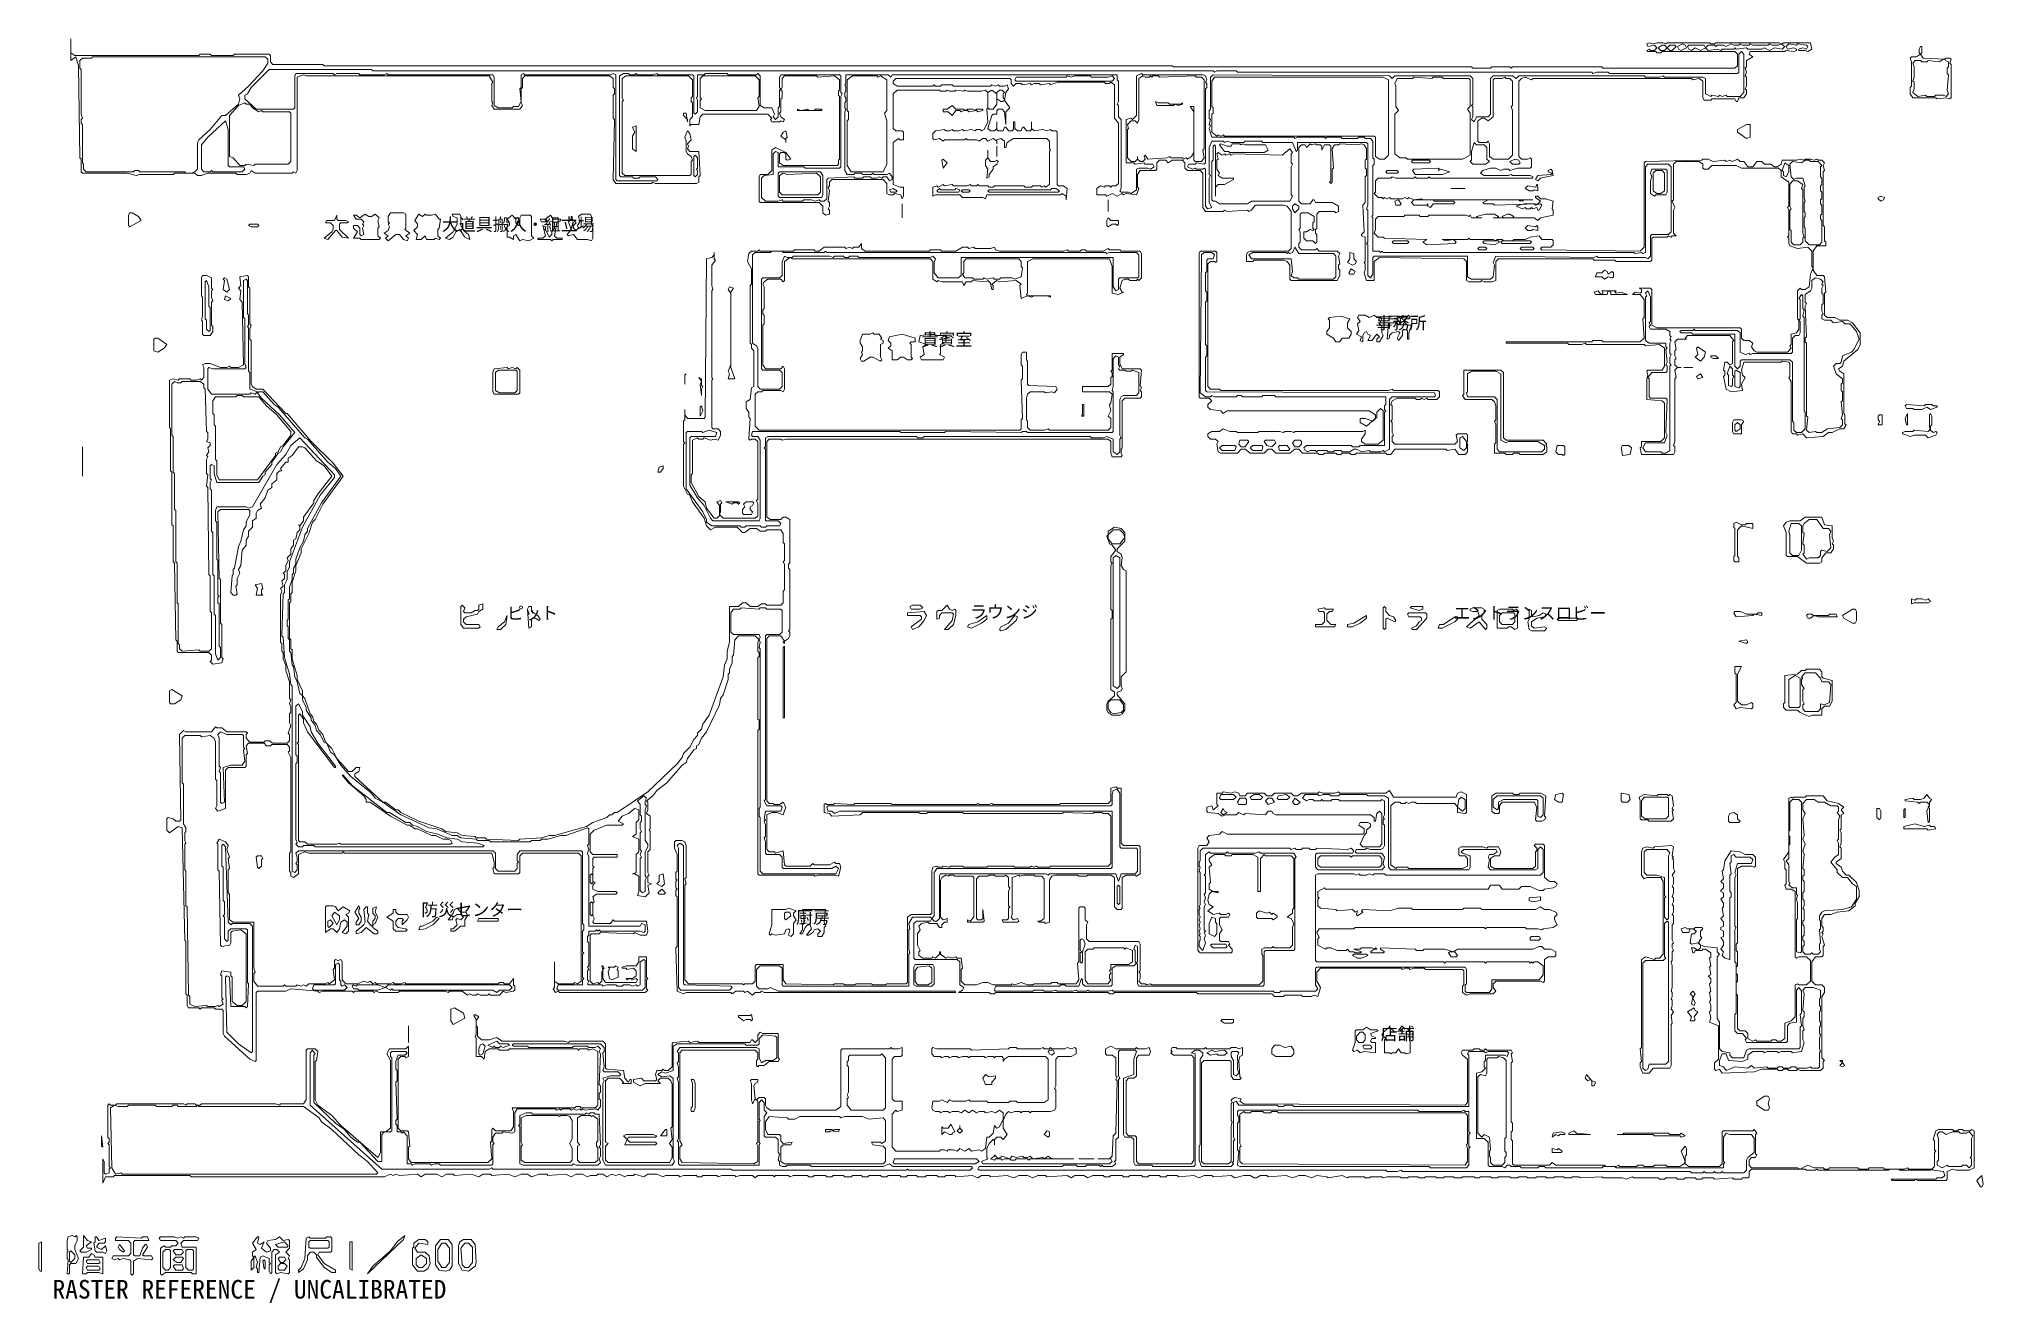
# Model space of a CAD drawing. Header units: millimetres. Extents: x -1438 to 61027, y -4146 to 36493.
import ezdxf

# ---------------------------------------------------------------- set-up
doc = ezdxf.new("R2010")
doc.units = ezdxf.units.MM
for name, color, linetype, lineweight, true_color in [('ANNOTATION', 7, 'Continuous', 18, 0x50555f), ('EDITABLE_ROOM_LABELS', 7, 'Continuous', 18, 0x50555f), ('RASTER_CONTOURS', 7, 'Continuous', 18, 0x50555f)]:
    doc.layers.add(name, color=color, linetype=linetype, lineweight=lineweight, true_color=true_color)
doc.styles.add('JAPANESE', font='msgothic.ttc')

msp = doc.modelspace()

# ---------------------------------------------------------------- texts
at = {"layer": 'ANNOTATION', "style": 'JAPANESE'}
msp.add_text('RASTER REFERENCE / UNCALIBRATED', height=600, dxfattribs=at).set_placement((-1000, -4000))
at = {"layer": 'EDITABLE_ROOM_LABELS', "style": 'JAPANESE'}
for s, p in [('大道具搬入・組立場', (11507, 30329)), ('事務所', (41507, 27164)), ('貴賓室', (26918, 26630)), ('ピット', (13603, 17836)), ('ラウンジ', (28479, 17877)), ('エントランスロビー', (44014, 17836)), ('防災センター', (10849, 8301)), ('厨房', (22890, 8055)), ('店舗', (41671, 4315))]:
    msp.add_text(s, height=400, dxfattribs=at).set_placement(p)

# ---------------------------------------------------------------- linework, layer by layer
at = {"layer": 'RASTER_CONTOURS'}
for points in [[(-411, 36493), (-411, 35795), (-247, 35918), (-164, 35630), (-123, 32671), (-82, 32630), (-82, 32219), (-41, 32178), (1397, 32178), (1685, 32096), (1808, 32137), (2877, 32137), (2918, 32178), (3575, 32178), (3658, 32096), (3781, 32096), (3986, 32178), (4890, 32178), (4932, 32137), (5219, 32137), (5342, 32178), (5384, 32260), (5507, 32178), (6699, 32178), (6740, 32219), (6822, 32178), (6863, 32260), (6863, 35260), (7068, 35342), (7151, 35301), (13027, 35301), (13151, 35096), (13110, 35055), (13110, 34479), (13151, 34438), (13110, 34356), (13192, 34233), (14014, 34233), (14096, 34356), (14055, 34438), (14055, 34890), (14096, 34932), (14096, 35219), (14178, 35301), (16890, 35301), (17014, 35219), (17014, 34932), (17055, 34890), (17055, 34726), (17014, 34685), (17014, 33945), (17055, 33904), (17014, 31973), (17096, 31849), (18247, 31849), (18288, 31890), (18370, 31849), (19685, 31849), (19767, 31890), (19767, 32055), (19808, 32096), (19767, 32877), (19479, 32877), (19397, 32959), (19438, 33041), (19397, 33123), (19521, 33247), (19479, 33452), (19397, 33534), (19315, 33329), (19356, 33205), (19356, 32877), (19397, 32795), (19521, 32712), (19562, 32589), (19521, 32548), (19521, 32137), (19479, 32096), (17384, 32096), (17301, 32178), (17301, 34479), (17342, 34521), (17301, 34603), (17301, 35219), (17425, 35301), (19438, 35301), (19562, 35178), (19562, 34644), (19521, 34603), (19521, 34479), (19562, 34438), (19562, 33986), (19479, 33904), (19479, 33699), (19521, 33740), (19767, 33740), (19808, 33986), (19890, 34068), (21986, 34068), (22110, 33945), (22068, 33904), (22110, 33822), (22356, 33822), (22397, 33863), (22479, 33822), (22521, 33904), (22397, 33986), (22356, 34110), (22397, 34151), (22397, 34562), (22438, 34603), (22438, 34808), (22397, 34849), (22438, 34932), (22438, 35219), (22521, 35301), (23548, 35301), (23589, 35260), (24123, 35301), (24288, 35178), (24288, 34849), (24247, 34808), (24247, 34685), (24288, 34644), (24288, 32630), (24247, 32589), (24247, 32466), (24205, 32425), (22479, 32425), (22356, 32507), (22356, 32795), (22397, 32836), (22521, 32836), (22562, 32795), (22562, 32630), (22603, 32589), (22726, 32630), (22562, 32836), (22233, 33000), (22110, 32918), (22110, 32260), (21986, 32137), (21740, 32137), (21699, 32055), (21699, 31274), (21740, 31233), (23630, 31233), (23753, 31110), (23753, 30904), (23836, 30822), (23959, 30863), (23959, 30986), (23918, 31027), (23959, 31110), (23959, 31233), (23918, 31274), (23959, 31603), (23918, 31726), (23959, 31767), (23959, 31890), (24041, 31973), (25685, 31973), (25808, 31849), (25808, 31521), (25890, 31479), (26014, 31479), (26055, 31521), (26260, 31479), (26301, 31356), (26342, 31438), (26342, 31726), (26219, 31726), (26014, 31808), (26014, 33164), (26178, 33288), (26219, 33247), (26342, 33247), (26342, 33493), (26301, 33534), (26096, 33534), (26014, 33616), (26014, 34726), (26137, 34849), (27493, 34849), (27534, 34808), (27699, 34808), (27740, 34849), (27822, 34808), (27986, 34808), (28027, 34849), (28274, 34808), (28315, 34849), (28397, 34808), (28849, 34808), (28973, 34849), (29055, 34767), (29055, 34274), (29014, 34233), (29055, 33822), (28932, 33575), (28849, 33534), (28808, 33575), (28685, 33575), (28644, 33534), (28521, 33575), (28274, 33534), (28233, 33575), (28110, 33534), (27945, 33534), (27904, 33575), (27822, 33534), (27699, 33534), (27658, 33575), (27370, 33534), (27288, 33452), (27288, 33288), (27329, 33247), (27493, 33288), (27616, 33205), (27658, 33247), (28315, 33247), (28356, 33288), (28397, 33247), (28685, 33247), (28767, 33205), (28890, 33288), (28973, 33288), (29055, 33205), (29219, 33288), (29342, 33205), (29342, 33123), (29342, 33247), (29466, 33288), (29589, 33205), (29589, 33000), (29630, 33000), (29671, 33164), (29877, 33288), (30945, 33288), (31027, 33205), (31027, 32959), (31068, 32918), (31027, 32877), (31027, 31808), (30904, 31726), (30863, 31767), (30781, 31726), (30740, 31767), (30493, 31767), (30452, 31726), (30247, 31726), (30205, 31767), (29260, 31767), (29219, 31726), (29096, 31726), (29055, 31767), (28767, 31767), (28726, 31808), (28685, 31767), (28521, 31767), (28479, 31808), (28397, 31767), (27945, 31767), (27904, 31808), (27658, 31767), (27616, 31808), (27452, 31726), (27411, 31767), (27288, 31726), (27288, 31438), (27370, 31479), (28151, 31479), (28233, 31397), (28890, 31397), (28973, 31356), (29014, 31479), (31397, 31479), (31438, 31521), (31562, 31438), (31562, 31315), (31603, 31685), (31479, 31767), (31315, 31767), (31274, 31808), (31274, 33493), (31233, 33534), (31110, 33534), (31068, 33575), (30945, 33534), (30822, 33575), (30534, 33534), (30452, 33616), (30452, 33822), (30452, 33575), (30411, 33534), (30288, 33534), (30205, 33658), (30164, 33658), (30123, 33534), (30000, 33534), (29918, 33616), (29918, 33822), (29877, 33822), (29877, 33575), (29836, 33534), (29712, 33534), (29630, 33658), (29589, 33658), (29548, 33534), (29384, 33534), (29342, 33575), (29342, 33822), (29342, 33616), (29260, 33534), (29137, 33534), (29055, 33616), (29178, 34027), (29219, 34068), (29342, 34068), (29342, 34192), (29384, 34233), (29507, 34233), (29589, 34151), (29630, 33740), (29630, 34151), (29753, 34274), (29589, 34521), (29630, 34767), (29712, 34890), (29671, 35014), (29589, 34973), (29425, 34973), (29384, 35014), (29301, 34973), (29178, 35014), (29137, 34973), (27945, 34973), (27904, 35014), (27575, 35014), (27534, 34973), (27370, 34973), (27329, 35014), (27288, 34973), (26137, 34973), (26014, 35055), (26014, 35137), (26096, 35219), (29753, 35219), (29795, 35178), (29795, 35055), (29877, 34973), (29959, 35055), (30123, 35055), (30164, 35014), (30411, 35055), (30452, 35014), (30534, 35055), (30699, 35055), (30740, 35014), (31027, 35055), (31068, 35014), (31274, 35096), (32795, 35096), (32836, 35055), (32959, 35055), (33000, 35096), (33123, 35014), (33123, 33945), (33247, 33781), (33247, 31849), (33164, 31767), (33041, 31767), (33000, 31726), (32959, 31767), (32836, 31767), (32795, 31726), (32671, 31767), (32548, 31685), (32548, 31479), (32836, 31479), (32877, 31438), (33041, 31521), (33205, 31438), (33370, 31521), (33411, 31479), (33493, 31521), (33822, 31479), (33904, 31685), (33863, 31726), (33863, 32137), (33945, 32260), (34438, 32260), (34479, 32301), (34479, 32507), (34562, 32589), (34767, 32589), (34849, 32507), (34973, 32589), (35301, 32589), (35384, 32507), (35384, 32342), (35466, 32260), (35877, 32260), (35959, 32178), (35959, 31068), (36041, 30945), (36616, 30945), (36658, 30986), (36740, 30945), (37397, 30986), (37438, 30945), (37521, 30986), (37644, 31151), (38548, 31151), (38671, 31110), (38795, 30945), (38795, 29753), (38712, 29671), (37479, 29671), (37397, 29630), (37356, 29548), (37356, 29342), (37562, 29342), (37603, 29384), (38548, 29384), (38671, 29342), (38753, 29219), (38753, 28767), (38795, 28726), (40274, 28726), (40356, 28890), (40356, 29055), (40315, 29096), (40315, 29219), (40356, 29260), (40315, 29507), (40356, 29589), (40274, 29671), (39699, 29671), (39616, 29753), (39575, 29712), (39123, 29712), (39041, 29795), (39041, 29918), (39082, 29959), (39082, 30288), (39041, 30370), (39082, 30411), (39082, 30863), (39123, 30904), (39329, 30904), (39534, 30781), (39534, 30616), (39493, 30575), (39493, 30411), (39534, 30370), (39493, 30329), (39411, 30370), (39288, 30288), (39205, 30288), (39205, 30082), (39288, 30000), (39493, 30000), (39575, 29918), (39616, 29959), (39616, 30205), (39575, 30247), (39575, 30370), (39616, 30411), (39616, 30863), (39699, 30945), (40192, 30945), (40233, 30904), (40315, 30945), (40315, 31110), (40110, 31233), (39575, 31233), (39534, 31315), (39493, 31315), (39411, 31192), (39123, 31192), (39041, 31274), (39041, 33000), (39123, 33082), (39247, 33082), (39288, 33000), (39411, 33123), (39452, 33082), (39575, 33123), (39616, 33082), (39740, 33082), (39781, 33041), (39781, 32918), (39863, 33082), (40027, 33082), (40068, 33041), (40068, 31932), (40027, 31890), (40068, 31849), (40110, 31890), (40110, 32301), (40151, 32342), (40110, 32959), (40192, 33082), (40315, 33082), (40356, 33123), (40932, 33082), (41055, 33123), (41137, 33082), (41219, 32959), (41219, 32630), (41178, 32589), (41178, 32342), (41219, 32301), (41219, 32096), (41178, 32055), (41178, 31233), (41096, 31151), (41137, 30288), (41055, 30205), (41055, 30164), (41178, 30123), (41178, 29342), (41137, 29301), (41178, 29260), (41178, 29055), (41137, 28973), (41219, 28726), (41466, 28726), (41466, 29342), (41630, 29466), (44342, 29425), (44425, 29342), (44425, 28726), (44507, 28685), (44877, 28685), (44918, 28726), (45000, 28685), (45247, 28685), (45370, 28726), (45370, 29342), (45452, 29425), (48493, 29425), (48534, 29384), (49192, 29384), (49233, 29342), (50342, 29342), (50384, 29384), (50384, 30082), (50425, 30123), (50877, 30123), (50918, 30164), (51000, 30123), (51041, 30164), (51164, 30164), (51082, 30247), (51082, 30986), (51123, 31068), (51041, 31274), (51082, 31315), (51082, 32466), (51164, 32548), (51904, 32548), (52027, 32466), (52027, 32342), (52068, 32301), (52192, 32301), (52315, 32425), (53096, 32425), (53260, 32342), (54452, 32342), (54534, 32260), (54534, 32055), (54781, 31890), (54781, 31110), (54740, 31068), (54781, 30986), (54781, 30164), (54740, 30123), (54781, 30082), (54781, 29918), (54822, 29836), (55068, 29753), (55397, 29795), (55521, 29671), (55521, 29178), (55562, 29137), (55479, 28932), (55438, 28521), (55315, 28438), (55192, 28438), (55151, 28479), (55068, 28397), (55068, 27493), (55110, 27452), (55110, 27164), (55027, 27041), (54863, 27000), (54863, 26671), (54822, 26630), (54863, 26548), (54740, 26425), (53753, 26425), (53671, 26466), (53589, 26589), (53630, 26712), (53507, 26795), (53342, 26795), (53260, 26877), (53260, 27164), (53219, 27205), (50548, 27205), (50384, 27288), (50384, 28438), (50342, 28479), (49973, 28479), (50055, 28438), (50055, 28356), (50014, 28315), (49849, 28356), (49767, 28274), (50014, 28274), (50137, 28110), (50137, 27534), (50096, 27493), (50137, 26877), (50014, 26753), (48822, 26753), (48781, 26795), (48493, 26795), (48452, 26753), (45699, 26753), (45699, 26712), (47671, 26712), (47712, 26671), (48123, 26671), (48247, 26712), (48288, 26671), (50137, 26671), (50178, 26630), (50630, 26671), (50795, 26548), (50795, 25973), (50712, 25849), (50260, 25849), (50219, 25808), (50260, 25685), (50219, 25562), (50219, 24904), (50712, 24863), (50795, 24781), (50795, 23671), (50671, 23548), (50055, 23548), (50055, 23384), (50014, 23342), (50055, 23137), (51082, 23137), (51123, 23219), (51123, 23384), (51082, 23425), (51123, 23548), (51123, 25562), (51164, 25603), (51123, 25849), (51205, 25932), (51329, 25932), (51205, 25932), (51123, 26014), (51123, 26178), (51164, 26219), (51123, 26301), (51123, 26466), (51164, 26507), (51123, 26753), (51205, 26836), (51493, 26836), (51452, 26877), (51534, 26959), (52890, 26959), (53014, 26795), (52973, 26753), (52973, 26055), (52890, 26014), (52808, 26096), (52726, 26096), (52685, 25849), (52726, 25808), (52726, 25685), (52685, 25644), (52767, 25233), (52932, 25151), (53301, 25192), (53260, 25397), (53384, 25603), (53301, 25685), (53260, 25849), (53342, 26096), (54534, 26096), (54575, 26137), (54781, 26096), (54822, 26055), (54822, 25644), (54781, 25603), (54863, 25479), (54863, 23877), (54904, 23795), (55027, 23795), (55068, 23753), (55233, 23795), (55356, 23671), (55890, 23712), (56055, 23836), (56178, 23836), (56425, 23959), (56548, 23959), (56630, 24082), (56589, 24123), (56589, 24411), (56548, 24452), (56548, 25726), (56425, 25808), (56384, 25890), (56507, 25973), (56548, 26137), (57000, 26507), (57082, 26671), (57082, 27041), (56836, 27370), (56671, 27452), (56425, 27452), (56260, 27534), (56014, 27534), (55932, 27616), (55932, 28315), (55973, 28356), (55932, 28849), (55890, 28890), (55685, 28890), (55562, 29055), (55562, 29671), (55685, 29836), (55973, 29836), (55973, 29959), (55932, 30000), (55932, 30452), (55890, 30493), (55890, 32219), (55932, 32260), (55890, 32425), (55932, 32507), (55849, 32589), (55726, 32589), (55685, 32630), (55603, 32589), (55479, 32630), (55315, 32630), (55274, 32589), (55151, 32630), (55027, 32589), (54575, 32589), (54534, 32466), (54411, 32384), (54329, 32384), (54205, 32466), (54000, 32466), (53918, 32548), (53753, 32548), (53630, 32384), (53466, 32384), (53342, 32548), (53219, 32548), (53137, 32630), (52973, 32548), (52890, 32589), (52767, 32548), (52726, 32589), (52356, 32548), (52192, 32630), (52027, 32630), (51986, 32589), (50178, 32548), (50137, 32507), (50137, 29795), (50014, 29671), (46849, 29712), (46808, 29753), (46849, 29795), (47137, 29795), (47219, 29877), (47219, 30000), (47178, 30041), (46849, 30041), (46767, 30164), (46479, 30123), (46315, 30041), (45945, 30041), (45904, 30000), (45616, 30000), (45575, 30041), (45411, 30041), (45370, 30000), (45288, 30041), (44548, 30041), (44507, 30082), (44466, 30041), (43644, 30041), (43767, 30000), (44014, 30041), (44096, 29959), (44055, 29918), (43151, 29877), (43027, 29959), (43151, 30041), (41795, 30082), (41753, 30123), (41589, 30123), (41466, 30247), (41507, 30370), (41507, 30699), (41589, 30781), (42411, 30781), (42452, 30822), (42904, 30822), (42945, 30781), (43192, 30781), (43233, 30822), (44425, 30822), (44507, 30781), (44548, 30822), (44589, 30740), (44918, 30740), (44795, 30740), (44753, 30781), (45041, 30863), (45329, 30863), (45452, 30781), (45411, 30740), (45288, 30740), (46603, 30740), (46726, 30658), (46808, 30740), (47219, 30822), (47219, 30986), (47178, 31027), (47219, 31274), (46973, 31356), (46808, 31356), (46726, 31438), (46644, 31438), (46644, 31397), (46808, 31274), (46726, 31192), (45329, 31151), (45288, 31192), (45000, 31192), (44959, 31233), (45123, 31315), (46110, 31315), (46151, 31274), (46192, 31315), (46233, 31274), (46274, 31315), (46562, 31315), (43027, 31315), (42986, 31356), (42740, 31315), (42575, 31397), (42534, 31356), (42452, 31397), (42370, 31356), (42000, 31356), (41959, 31397), (41877, 31356), (41795, 31397), (41753, 31356), (41712, 31397), (41589, 31397), (41466, 31521), (41507, 31562), (41507, 31932), (41589, 32014), (42000, 32014), (42041, 32055), (42164, 32014), (42740, 32014), (42781, 32055), (42822, 32014), (43192, 32014), (43233, 32055), (43274, 32014), (46562, 32014), (46562, 32055), (46479, 32096), (45904, 32096), (45863, 32137), (45781, 32096), (45000, 32096), (44877, 32178), (44959, 32260), (45205, 32342), (45370, 32342), (45534, 32260), (45616, 32301), (45781, 32301), (45822, 32260), (46068, 32342), (46479, 32342), (46521, 32384), (46521, 32630), (46479, 32671), (46397, 32630), (46192, 32630), (46110, 32712), (46110, 35137), (46192, 35219), (46315, 35260), (46521, 35178), (46562, 35219), (51658, 35219), (51699, 35178), (51904, 35219), (52027, 35137), (52027, 34603), (52068, 34521), (52274, 34521), (52315, 34562), (53055, 34562), (53096, 34479), (53137, 34479), (53178, 34603), (53342, 34603), (53425, 34726), (53425, 34849), (53384, 34890), (53425, 34973), (53425, 35260), (53384, 35301), (53425, 35425), (53384, 35548), (53425, 35589), (53425, 35795), (53630, 35918), (53507, 36000), (53548, 36082), (54658, 36082), (54699, 36123), (54945, 36082), (55027, 36123), (55027, 36164), (54945, 36205), (54740, 36164), (54699, 36247), (54781, 36329), (55027, 36288), (55068, 36329), (55356, 36288), (55397, 36247), (55356, 36164), (55233, 36205), (55110, 36164), (55110, 36123), (55315, 36123), (55397, 36082), (55521, 36164), (55479, 36370), (54616, 36370), (54575, 36329), (54452, 36370), (52438, 36370), (52397, 36329), (52274, 36329), (52233, 36370), (50877, 36370), (50836, 36329), (50753, 36370), (50548, 36370), (50425, 36329), (50301, 36370), (50219, 36329), (50260, 36247), (50466, 36288), (50548, 36205), (50466, 36123), (50342, 36123), (50301, 36164), (50219, 36123), (50260, 36082), (50507, 36082), (50548, 36041), (50671, 36041), (50712, 36082), (53055, 36082), (53137, 36000), (53137, 35630), (53055, 35548), (48822, 35548), (48781, 35589), (45904, 35589), (45863, 35548), (45822, 35589), (45247, 35589), (45205, 35548), (44630, 35548), (44589, 35589), (35014, 35589), (34973, 35630), (7726, 35630), (7685, 35671), (6082, 35671), (6000, 35753), (6000, 35959), (5959, 36000), (4849, 36000), (4808, 35959), (4110, 35959), (4068, 36000), (3740, 36000), (3699, 35959), (-288, 35959), (-411, 36041)], [(50589, 36205), (50712, 36288), (50795, 36288), (50877, 36205), (50795, 36123), (50671, 36123)], [(50877, 36205), (50959, 36288), (51123, 36288), (51164, 36247), (51041, 36123), (50959, 36123)], [(51205, 36247), (51370, 36329), (51452, 36288), (51493, 36205), (51329, 36123), (51247, 36164)], [(51534, 36247), (51575, 36288), (52068, 36288), (52110, 36205), (51945, 36123), (51781, 36205), (51658, 36123), (51575, 36164)], [(52110, 36205), (52192, 36288), (52397, 36288), (52438, 36247), (52479, 36288), (52685, 36288), (52767, 36247), (52932, 36329), (53014, 36288), (53178, 36288), (53219, 36329), (53301, 36288), (53507, 36288), (53548, 36329), (53630, 36288), (54123, 36288), (54164, 36329), (54247, 36288), (54452, 36288), (54534, 36329), (54658, 36247), (54575, 36164), (54329, 36205), (54164, 36123), (54000, 36205), (53918, 36164), (53466, 36164), (53425, 36205), (53096, 36164), (53055, 36205), (53014, 36164), (52644, 36164), (52603, 36123), (52479, 36164), (52192, 36123)], [(59014, 36247), (58973, 36164), (58973, 36041), (59014, 36000), (58890, 35918), (58726, 35918), (58685, 35877), (58726, 35753), (58726, 34973), (58685, 34932), (58685, 34726), (58767, 34603), (59507, 34603), (59548, 34562), (59836, 34603), (59959, 34562), (60000, 34603), (60000, 35671), (59959, 35712), (60000, 35836), (59959, 35877), (59836, 35877), (59795, 35836), (59096, 35877), (59014, 36000), (59055, 36041), (59055, 36247)], [(0, 32301), (0, 32466), (-41, 32507), (-41, 33740), (-82, 33781), (-82, 33904), (-41, 33945), (-82, 34068), (-82, 35507), (-123, 35548), (-123, 35795), (-41, 35877), (247, 35877), (288, 35918), (5836, 35918), (5918, 35836), (5918, 35712), (5753, 35466), (5301, 34973), (4973, 34685), (5014, 34562), (4973, 34397), (4562, 34027), (4438, 34027), (4068, 33575), (3699, 33247), (3658, 33164), (3658, 32301), (3575, 32219), (3452, 32178), (3288, 32178), (3247, 32219), (1808, 32219), (1767, 32260), (1644, 32260), (1603, 32219), (82, 32219)], [(53342, 36000), (53342, 34767), (53219, 34644), (52808, 34644), (52767, 34685), (52644, 34644), (52562, 34685), (52521, 34644), (52315, 34685), (52274, 34644), (52110, 34726), (52110, 35219), (52027, 35260), (50795, 35260), (50753, 35301), (50630, 35260), (50178, 35260), (50137, 35301), (46110, 35301), (46027, 35219), (45904, 35301), (45288, 35301), (45205, 35219), (45205, 34068), (45123, 33986), (44753, 33986), (44671, 33822), (44589, 33904), (44630, 33986), (44630, 34315), (44589, 34356), (44630, 34397), (44630, 35219), (44548, 35301), (42123, 35301), (42041, 35219), (41959, 35301), (36288, 35342), (36205, 35260), (36205, 34233), (36164, 34192), (36164, 33945), (36205, 33904), (36164, 33740), (36205, 33699), (36164, 33616), (36247, 33329), (38877, 33329), (38918, 33288), (39000, 33329), (39863, 33329), (39904, 33288), (39945, 33329), (40397, 33329), (40438, 33288), (40932, 33288), (40973, 33329), (41137, 33329), (41178, 33288), (41342, 33288), (41425, 33205), (41425, 32671), (41466, 32630), (41466, 32466), (41425, 32425), (41425, 30822), (41384, 30781), (41425, 30740), (41425, 29671), (41630, 29671), (41671, 29630), (41712, 29671), (41753, 29630), (49808, 29630), (49849, 29589), (50055, 29630), (50096, 29589), (50178, 29630), (50178, 32384), (50260, 32466), (50918, 32466), (51000, 32384), (51000, 30288), (50918, 30205), (50384, 30205), (50342, 30164), (50342, 29507), (50260, 29425), (50178, 29466), (48658, 29466), (48616, 29507), (48534, 29466), (45370, 29507), (45288, 29301), (45329, 29219), (45288, 28849), (45205, 28767), (44589, 28767), (44466, 28849), (44466, 29507), (41466, 29507), (41425, 29466), (41425, 28932), (41342, 28808), (41260, 28890), (41260, 29877), (41219, 29918), (41260, 29959), (41260, 30986), (41219, 31027), (41260, 31151), (41260, 33123), (41219, 33164), (39000, 33164), (39000, 32918), (38959, 32877), (38836, 33164), (37890, 33164), (37849, 33205), (37315, 33205), (37274, 33164), (36863, 33164), (36740, 33205), (36658, 33164), (36616, 33205), (36247, 33205), (36164, 33000), (36164, 32137), (36205, 32096), (36164, 32014), (36164, 31233), (36247, 31068), (36123, 31027), (36041, 31110), (36041, 32301), (36000, 32342), (35959, 32301), (35753, 32301), (35712, 32342), (35630, 32301), (35466, 32384), (35507, 32466), (35712, 32466), (35753, 32507), (36000, 32466), (36041, 32507), (36041, 34890), (36082, 34932), (36082, 35055), (36041, 35096), (36082, 35178), (36041, 35301), (35959, 35342), (34027, 35342), (33986, 35384), (33822, 35301), (33822, 34027), (33699, 33904), (33658, 33945), (33493, 33904), (33493, 32507), (33740, 32507), (33781, 32466), (34068, 32507), (34110, 32466), (34356, 32466), (34397, 32384), (34274, 32301), (34192, 32342), (33904, 32342), (33822, 32301), (33822, 31644), (33658, 31521), (33575, 31562), (33329, 31562), (33288, 31603), (33329, 31685), (33329, 33904), (33247, 33986), (33247, 34356), (33205, 34397), (33247, 34479), (33247, 35137), (33205, 35178), (33205, 35342), (25973, 35342), (25932, 35260), (25849, 35342), (24493, 35342), (24493, 35055), (24452, 35014), (24493, 34973), (24493, 34808), (24452, 34767), (24452, 34644), (24493, 34603), (24493, 34479), (24452, 34438), (24452, 34274), (24493, 34233), (24452, 34151), (24452, 32260), (24534, 32137), (24740, 32137), (24781, 32178), (24986, 32178), (25027, 32137), (25315, 32137), (25356, 32178), (25397, 32137), (25808, 32137), (25890, 32178), (25973, 32055), (25973, 31973), (25890, 31932), (25808, 32055), (25685, 32055), (25644, 32014), (25562, 32055), (25479, 32014), (25315, 32014), (25274, 32055), (25068, 32055), (25027, 32014), (24781, 32014), (24740, 32055), (23918, 32014), (23877, 31973), (23877, 31356), (23795, 31274), (23671, 31274), (23630, 31315), (23507, 31274), (23384, 31315), (23137, 31315), (23096, 31274), (22479, 31274), (22438, 31315), (22315, 31274), (21904, 31274), (21781, 31397), (21781, 32014), (21863, 32096), (22151, 32137), (22151, 32795), (22233, 32877), (22315, 32836), (22315, 32384), (23137, 32384), (23178, 32342), (24288, 32342), (24329, 32384), (24329, 34644), (24370, 34726), (24329, 34767), (24329, 35301), (24288, 35342), (22397, 35342), (22356, 35260), (22356, 34932), (22397, 34890), (22356, 34849), (22356, 34315), (22315, 34274), (22315, 33986), (22233, 33904), (22151, 33986), (22192, 34068), (22110, 34274), (21863, 34274), (21740, 34356), (21740, 35301), (21658, 35384), (21616, 35342), (20712, 35342), (20671, 35384), (19973, 35384), (19932, 35342), (19726, 35342), (19726, 34644), (19685, 34603), (19726, 34521), (19726, 34151), (19644, 34068), (19603, 34110), (19603, 35301), (19562, 35342), (18452, 35342), (18411, 35384), (18288, 35342), (17795, 35342), (17753, 35384), (17712, 35342), (17548, 35342), (17507, 35384), (17342, 35384), (17219, 35301), (17219, 32096), (17260, 32055), (17630, 32055), (17671, 32014), (17836, 32014), (17877, 32055), (18370, 32055), (18452, 31973), (18411, 31932), (17137, 31932), (17096, 31973), (17096, 35342), (17014, 35384), (16932, 35342), (14178, 35342), (14137, 35384), (14055, 35342), (14055, 34932), (14014, 34890), (14055, 34479), (13973, 34315), (13808, 34315), (13767, 34274), (13315, 34274), (13192, 34356), (13192, 35260), (13151, 35342), (9781, 35342), (9740, 35384), (9658, 35342), (8877, 35342), (8836, 35384), (8137, 35384), (8055, 35342), (8014, 35384), (6822, 35384), (6781, 35301), (6781, 34274), (6740, 34233), (5548, 34233), (5178, 34562), (5178, 34685), (5260, 34726), (5384, 34932), (5959, 35507), (9247, 35507), (9288, 35466), (36288, 35466), (36329, 35425), (36411, 35466), (37027, 35466), (37068, 35425), (48452, 35425), (48493, 35384), (48616, 35425), (48986, 35425), (49027, 35384), (53137, 35384), (53178, 35425), (53178, 36000), (53260, 36082)], [(59918, 35753), (59918, 35589), (59877, 35548), (59877, 35384), (59918, 35342), (59877, 34849), (59918, 34726), (59836, 34644), (59753, 34685), (59507, 34685), (59466, 34644), (59219, 34644), (59178, 34685), (58932, 34644), (58767, 34767), (58808, 34890), (58808, 35096), (58767, 35137), (58808, 35260), (58808, 35589), (58767, 35712), (58849, 35795), (59014, 35795), (59055, 35753), (59219, 35753), (59260, 35795), (59630, 35753), (59753, 35836)], [(19808, 35219), (19890, 35301), (21575, 35301), (21699, 35178), (21699, 34644), (21658, 34603), (21699, 34315), (21616, 34192), (19973, 34192), (19808, 34274), (19808, 34521), (19849, 34562), (19808, 34603)], [(24699, 35301), (25479, 35301), (25521, 35260), (25603, 35301), (25808, 35178), (25808, 34192), (25726, 34110), (25808, 33863), (25808, 32466), (25685, 32219), (24658, 32219), (24534, 32425), (24534, 33863), (24575, 33904), (24575, 34151), (24534, 34192), (24534, 35178)], [(33123, 35219), (33041, 35137), (29959, 35137), (29918, 35178), (29959, 35260), (31562, 35260), (31603, 35301), (31726, 35260), (31849, 35301), (32342, 35301), (32384, 35260), (32918, 35260), (33041, 35301)], [(34027, 35301), (34110, 35260), (34233, 35260), (34274, 35301), (34315, 35260), (34356, 35301), (34521, 35301), (34562, 35260), (35712, 35301), (35753, 35260), (35918, 35260), (36000, 35178), (36000, 32959), (35959, 32918), (36000, 32671), (35918, 32548), (35712, 32548), (35671, 32589), (35671, 34315), (35548, 34315), (35671, 34151), (35671, 32836), (35589, 32712), (35466, 32630), (35425, 32671), (35342, 32630), (35301, 32671), (34932, 32671), (34890, 32712), (34808, 32671), (34192, 32630), (34110, 32753), (34068, 32712), (34110, 32630), (34027, 32548), (33945, 32548), (33863, 32630), (33863, 32712), (33863, 32630), (33781, 32548), (33658, 32548), (33534, 32671), (33534, 33575), (33575, 33616), (33534, 33740), (33658, 33863), (33781, 33863), (33863, 33781), (33904, 33904), (33904, 35219)], [(36247, 35137), (36329, 35260), (41753, 35260), (41918, 35178), (41918, 32753), (41795, 32630), (41630, 32630), (41507, 32712), (41507, 33329), (41466, 33370), (36658, 33370), (36616, 33411), (36534, 33370), (36452, 33411), (36411, 33370), (36247, 33493), (36247, 34068), (36288, 34110), (36288, 34274), (36247, 34315)], [(42205, 35219), (42699, 35219), (42740, 35260), (43315, 35219), (43356, 35260), (43644, 35260), (43685, 35219), (44507, 35219), (44548, 35178), (44548, 34315), (44466, 34233), (44548, 34110), (44548, 32753), (44301, 32630), (42534, 32630), (42493, 32671), (42288, 32671), (42123, 32795), (42123, 34068), (42247, 34192), (42164, 34315), (42164, 34973), (42123, 35055)], [(45658, 35260), (45699, 35219), (45822, 35219), (45904, 35137), (45904, 34356), (45863, 34315), (45904, 34192), (45904, 32753), (45781, 32630), (45288, 32630), (45164, 32712), (45164, 33123), (45123, 33205), (45082, 33164), (44836, 33164), (44795, 33205), (44795, 33863), (44918, 33945), (45000, 33945), (45123, 33863), (45288, 33986), (45288, 35178), (45329, 35219), (45575, 35219)], [(4973, 34356), (5178, 34438), (5219, 34397), (5342, 34397), (5425, 34274), (5630, 34151), (5712, 34192), (5753, 34151), (6616, 34151), (6658, 34110), (6658, 32548), (6575, 32466), (5507, 32466), (5466, 32425), (5219, 32466), (5178, 32425), (5014, 32425), (4808, 32671), (4685, 32712), (4685, 34027)], [(27616, 34233), (27616, 34151), (27781, 34151), (27904, 34027), (28027, 34192), (28151, 34192), (28192, 34151), (28274, 34192), (28397, 34192), (28438, 34151), (28685, 34192), (28726, 34151), (28890, 34192), (28890, 34233), (28685, 34233), (28644, 34192), (28562, 34233), (28397, 34233), (28356, 34192), (28274, 34233), (28027, 34233), (27904, 34356), (27740, 34233)], [(29178, 34849), (29342, 34726), (29342, 34397), (29219, 34233), (29096, 34233), (29055, 34274), (29055, 34767)], [(29425, 34849), (29507, 34849), (29589, 34767), (29548, 34726), (29548, 34603), (29589, 34562), (29548, 34479), (29466, 34479), (29342, 34562), (29342, 34767)], [(34438, 34479), (34479, 34356), (35014, 34356), (35055, 34397), (35178, 34356), (35301, 34397), (35301, 34438), (35260, 34397), (34890, 34397), (34849, 34438), (34521, 34438)], [(4562, 33863), (4644, 33575), (4644, 32425), (4685, 32384), (5137, 32384), (5178, 32301), (5096, 32219), (4151, 32219), (4110, 32260), (4068, 32219), (3863, 32219), (3781, 32301), (3781, 33082), (3986, 33329)], [(19274, 34110), (19274, 34027), (19397, 33904), (19397, 33822), (19356, 34110)], [(22932, 34233), (22932, 34192), (23712, 34192), (23712, 34233), (23507, 34233), (23466, 34192), (23301, 34192), (23260, 34233), (23055, 34192)], [(53137, 33575), (53137, 33493), (53425, 33288), (53548, 33329), (53548, 33740), (53425, 33740)], [(17630, 33658), (17712, 33493), (17630, 33370), (17630, 32959), (17753, 32877), (17753, 33699)], [(22562, 33534), (22479, 33493), (22397, 33370), (22562, 33247), (22562, 33164), (22562, 33288), (22603, 33329)], [(36493, 33082), (36534, 33123), (36740, 33041), (36863, 33041), (36904, 33123), (37151, 33123), (37192, 33082), (37233, 33123), (37315, 33082), (37973, 33082), (38055, 32918), (37932, 32836), (36822, 32836), (36781, 32877), (36658, 32877)], [(44671, 33164), (44753, 33082), (45000, 33082), (45082, 33000), (45082, 32630), (45164, 32548), (45041, 32466), (44630, 32466), (44548, 32548), (44589, 32589), (44589, 32877)], [(19644, 32753), (19726, 32671), (19726, 32342), (19685, 32301), (19726, 32260), (19726, 32137), (19644, 32055), (19603, 32096), (19603, 32712)], [(27616, 32630), (27575, 32589), (27616, 32342), (27740, 32507)], [(29055, 32918), (29055, 32671), (28973, 32589), (28973, 32425), (29055, 32301), (29014, 32014), (29096, 32055), (29096, 32137), (29219, 32301), (29219, 32384), (29342, 32466), (29384, 32548), (29342, 32589), (29260, 32548), (29137, 32548), (29055, 32671)], [(29342, 33041), (29342, 32712)], [(36288, 33041), (36329, 33082), (36370, 33041), (36370, 31438), (36370, 31726), (36452, 31808), (36658, 31808), (36945, 31973), (36945, 32014), (36575, 32014), (36452, 32096), (36493, 32178), (36411, 32301), (36411, 32589), (36452, 32630), (36411, 32795), (36452, 32836), (36575, 32753), (36658, 32795), (36699, 32753), (36822, 32795), (36863, 32753), (36945, 32795), (38507, 32753), (38753, 32959), (38836, 32836), (38795, 32795), (38795, 32507), (38836, 32466), (38795, 32384), (38795, 31479), (38836, 31438), (38753, 31274), (37521, 31274), (37397, 31192), (36493, 31192), (36370, 31274), (36288, 31274), (36247, 31315), (36247, 32548), (36288, 32589)], [(42658, 32548), (42699, 32589), (43233, 32589), (43274, 32548), (43233, 32507), (42699, 32507)], [(45822, 32548), (45986, 32630), (46110, 32589), (46151, 32507), (46110, 32466), (45904, 32466)], [(54658, 32507), (54781, 32425), (54781, 32219), (54699, 32055), (54616, 32096), (54616, 32219), (54575, 32260)], [(54904, 32548), (55192, 32507), (55315, 32589), (55438, 32589), (55479, 32548), (55726, 32548), (55849, 32425), (55808, 32384), (55808, 32055), (55849, 32014), (55849, 31808), (55808, 31767), (55808, 31603), (55849, 31562), (55849, 31356), (55808, 31315), (55808, 31192), (55849, 31151), (55849, 30863), (55808, 30822), (55808, 30699), (55849, 30658), (55849, 29959), (55767, 29877), (55438, 29877), (55315, 30000), (55315, 30411), (55274, 30452), (55274, 30740), (55315, 30781), (55315, 30904), (55274, 30945), (55274, 31233), (55315, 31274), (55274, 31397), (55274, 31726), (55315, 31767), (55233, 32014), (55027, 32014), (54945, 31973), (54863, 32055), (54822, 32466)], [(22315, 32178), (22315, 31438), (22356, 31397), (23712, 31397), (23753, 31479), (23753, 32096), (23671, 32219), (22356, 32219)], [(22356, 32096), (22479, 32178), (22603, 32137), (23548, 32178), (23671, 32055), (23671, 31562), (23589, 31479), (22438, 31479), (22356, 31562)], [(41836, 32219), (41877, 32260), (42205, 32260), (42247, 32219), (42205, 32178), (41877, 32178)], [(42699, 32260), (42740, 32301), (43521, 32342), (43562, 32301), (43521, 32260), (43603, 32301), (43890, 32219), (43644, 32137), (42781, 32137)], [(47178, 32260), (47137, 32301), (47055, 32260), (47055, 32219), (47178, 32178), (47137, 32137), (46726, 32096), (46644, 31973), (46726, 31932), (46808, 32014), (47219, 32096)], [(50384, 32301), (50342, 32178), (50384, 32055), (50342, 31932), (50342, 31521), (50466, 31438), (50507, 31479), (50836, 31479), (50877, 31562), (50877, 32260), (50836, 32301)], [(50507, 32260), (50712, 32260), (50795, 32178), (50795, 31603), (50671, 31521), (50548, 31521), (50425, 31603), (50425, 32178)], [(54904, 31932), (55068, 31932), (55233, 31808), (55192, 31685), (55233, 31644), (55233, 30247), (55274, 30123), (55233, 30082), (55233, 29959), (55151, 29877), (54945, 29877), (54863, 29959), (54863, 30329), (54822, 30370), (54822, 30986), (54863, 31027), (54822, 31110), (54822, 31808)], [(25890, 31644), (26014, 31685), (26137, 31603), (26096, 31562), (25932, 31562)], [(27411, 31603), (27493, 31685), (27534, 31644), (27986, 31644), (28027, 31685), (28151, 31644), (28110, 31562), (27452, 31562)], [(28192, 31603), (28233, 31644), (28438, 31644), (28479, 31603), (28438, 31562), (28233, 31562)], [(31356, 31603), (31315, 31562), (29096, 31562), (29055, 31603), (29096, 31644), (31068, 31644), (31110, 31685), (31233, 31685)], [(32918, 31315), (32918, 30945)], [(42123, 31274), (42247, 31315), (42329, 31192), (42288, 31151), (42164, 31151)], [(42658, 31233), (42740, 31315), (43356, 31315), (43397, 31274), (44014, 31274), (44055, 31233), (44014, 31192), (43356, 31192), (43274, 31068), (43192, 31110), (43192, 31192), (43151, 31151), (42740, 31151)], [(43932, 31685), (44384, 31685)], [(46726, 31808), (46685, 31808), (46644, 31726), (46397, 31767), (46315, 31685), (46438, 31603), (46562, 31603), (46603, 31644), (46726, 31603), (46726, 31726), (46685, 31767)], [(57863, 31397), (57740, 31438), (57658, 31397), (57658, 31356), (57740, 31274), (57822, 31315)], [(1562, 30904), (1479, 30904), (1438, 30822), (1438, 30493), (1479, 30452), (1849, 30658), (1767, 30781)], [(8507, 30616), (8425, 30658), (8178, 30658), (8137, 30699), (8137, 30822), (8055, 30658), (7808, 30658), (7767, 30575), (7932, 30575), (8014, 30493), (8014, 30370), (7973, 30288), (7726, 30082), (7849, 30041), (8096, 30329), (8137, 30329), (8301, 30123), (8507, 30082), (8219, 30370), (8219, 30534), (8260, 30575), (8466, 30575)], [(8671, 30822), (8753, 30699), (8918, 30699), (9000, 30616), (8959, 30534), (9000, 30493), (8959, 30411), (9000, 30205), (8918, 30164), (8877, 30205), (8877, 30411), (8795, 30493), (8671, 30493), (8671, 30411), (8795, 30288), (8671, 30082), (8877, 30082), (8918, 30041), (9493, 30041), (9534, 30082), (9452, 30164), (9452, 30411), (9493, 30452), (9452, 30658), (9493, 30740), (9370, 30863), (9247, 30781), (9164, 30781), (9041, 30863), (8877, 30740), (8753, 30822)], [(9863, 30904), (9781, 30781), (9781, 30616), (9822, 30575), (9781, 30534), (9822, 30452), (9781, 30329), (9658, 30247), (9781, 30164), (9699, 30082), (9781, 30000), (10027, 30205), (10151, 30205), (10274, 30041), (10397, 30000), (10438, 30082), (10356, 30164), (10479, 30247), (10315, 30370), (10356, 30411), (10356, 30863), (10274, 30904)], [(10767, 30863), (10644, 30658), (10726, 30534), (10726, 30452), (10603, 30329), (10726, 30205), (10685, 30041), (10849, 30041), (10973, 30164), (11014, 30041), (11260, 30041), (11301, 30082), (11425, 30041), (11466, 30082), (11384, 30164), (11384, 30370), (11425, 30411), (11466, 30699), (11425, 30699), (11301, 30863), (11178, 30822), (11014, 30822), (10973, 30863), (10890, 30781)], [(11836, 30863), (11877, 30781), (12000, 30740), (12000, 30534), (11877, 30288), (11630, 30082), (11753, 30041), (11877, 30123), (11959, 30288), (12082, 30370), (12247, 30123), (12411, 30041), (12370, 30205), (12205, 30329), (12123, 30493), (12123, 30781), (12082, 30863)], [(13603, 30699), (13685, 30575), (13685, 30493), (13603, 30452), (13603, 30123), (13685, 30123), (13808, 30041), (13808, 30164), (13890, 30205), (14014, 30000), (14096, 30041), (14301, 30000), (14466, 30082), (14384, 30164), (14384, 30781), (14342, 30822), (14055, 30822), (14014, 30740), (14014, 30534), (13973, 30493), (13890, 30575), (13890, 30699), (13767, 30822)], [(14671, 30699), (14712, 30616), (14836, 30616), (14877, 30658), (15082, 30616), (15123, 30575), (15123, 30411), (15041, 30288), (15041, 30205), (14959, 30123), (14836, 30370), (14836, 30452), (14753, 30493), (14836, 30164), (14753, 30082), (14589, 30082), (14589, 30041), (15000, 30041), (15041, 30000), (15082, 30041), (15370, 30041), (15370, 30082), (15205, 30082), (15123, 30164), (15205, 30575), (15329, 30658), (15329, 30699), (15082, 30699), (15000, 30822), (14836, 30699)], [(15658, 30781), (15658, 30699), (15575, 30616), (15658, 30370), (15534, 30205), (15575, 30164), (15740, 30205), (15863, 30041), (16192, 30041), (16315, 30000), (16356, 30082), (16356, 30493), (16315, 30534), (16315, 30781), (16274, 30863), (15986, 30863), (15904, 30781), (15945, 30616), (15863, 30493), (15904, 30411), (15822, 30329), (15740, 30411), (15740, 30493), (15822, 30575), (15699, 30699), (15699, 30781)], [(26301, 31192), (26301, 30740)], [(32877, 30658), (32877, 30493), (32918, 30452), (33041, 30534), (33164, 30534), (33205, 30493), (33247, 30534), (33247, 30658), (33000, 30658), (32918, 30740)], [(38918, 31192), (39041, 31110), (39041, 31027), (38918, 30904), (38836, 31027), (38836, 31110)], [(45575, 30781), (45740, 30863), (45822, 30863), (45945, 30781), (45904, 30740), (45616, 30740)], [(46027, 31110), (46274, 31192), (46603, 31192), (46644, 31151), (46808, 31192), (46849, 31151), (46767, 30986), (46726, 30986), (46685, 31068), (46562, 31027), (46521, 31068), (46479, 31027), (46356, 31027), (46315, 31068), (46233, 31027)], [(5301, 30493), (5384, 30452), (5589, 30452), (5630, 30493), (5589, 30534), (5342, 30534)], [(42041, 29959), (42082, 30000), (42534, 30000), (42575, 29959), (42534, 29918), (42082, 29918)], [(44959, 29959), (45000, 30000), (45452, 30000), (45493, 29959), (45329, 29877), (45000, 29918)], [(45534, 29959), (45575, 30000), (46479, 30000), (46521, 29959), (46479, 29918), (45575, 29918)], [(46315, 30411), (46397, 30329), (46521, 30329), (46562, 30370), (46726, 30329), (46726, 30452), (46685, 30493), (46644, 30452), (46397, 30493)], [(33945, 29671), (33329, 29671), (33288, 29712), (32959, 29712), (32918, 29753), (32753, 29671), (32219, 29671), (32178, 29712), (32055, 29712), (32014, 29671), (31644, 29671), (31603, 29712), (31479, 29671), (29425, 29671), (29301, 29712), (29260, 29795), (29137, 29753), (28644, 29753), (28603, 29795), (28438, 29753), (28397, 29795), (28233, 29795), (28027, 29671), (27575, 29671), (27534, 29712), (27205, 29712), (27164, 29671), (25110, 29671), (24986, 29753), (24986, 29918), (24904, 29795), (24740, 29795), (24699, 29753), (24616, 29795), (24493, 29753), (24452, 29795), (23795, 29795), (23630, 29671), (23507, 29671), (23466, 29712), (22849, 29712), (22808, 29671), (21740, 29671), (21699, 29712), (21658, 29671), (21452, 29671), (21370, 29589), (21329, 29342), (21452, 29096), (21452, 28603), (21411, 28562), (21411, 26712), (21452, 26671), (21452, 26548), (21534, 26466), (21534, 25315), (21452, 25274), (21411, 24904), (21288, 24822), (21288, 24616), (21370, 24493), (21370, 24329), (21411, 24288), (21370, 23630), (21411, 23589), (21452, 23630), (21575, 23630), (21658, 23548), (21658, 21699), (21616, 21658), (21658, 21534), (21658, 21164), (21575, 21082), (20548, 21082), (20425, 21205), (20466, 21288), (20466, 21534), (20507, 21575), (20466, 21658), (20342, 21616), (20425, 21493), (20425, 21164), (20342, 21082), (20260, 21082), (20014, 21411), (19973, 21616), (19767, 21781), (19521, 22233), (19521, 22479), (19562, 22521), (19562, 23589), (19726, 23671), (19767, 23630), (19890, 23630), (19932, 23671), (20137, 23589), (20260, 23630), (20384, 23589), (20466, 23753), (20466, 23877), (20384, 23959), (20219, 23959), (20178, 24000), (20178, 25521), (20219, 25562), (20178, 25603), (20178, 28397), (20219, 28438), (20178, 28562), (20178, 29219), (20301, 29384), (20260, 29425), (20260, 29630), (20260, 29548), (20178, 29466), (20014, 29425), (19973, 24329), (19932, 24288), (19397, 24288), (19315, 24411), (19315, 24575), (19315, 24247), (19274, 24205), (19274, 23548), (19315, 23507), (19274, 23466), (19274, 22110), (19397, 21863), (19479, 21822), (19562, 21616), (19932, 21082), (20014, 20836), (20137, 20712), (20301, 20795), (21000, 20795), (21164, 20630), (21247, 20630), (21411, 20753), (21616, 20753), (21740, 20671), (21904, 20671), (21945, 20712), (22397, 20712), (22479, 20589), (22479, 20301), (22521, 20260), (22521, 19726), (22479, 19685), (22521, 19603), (22521, 18781), (22479, 18740), (22479, 18370), (22397, 18288), (21945, 18288), (21904, 18329), (21781, 18329), (21658, 18247), (21411, 18247), (21288, 18370), (21164, 18370), (21041, 18247), (20753, 18247), (20753, 17096), (20671, 16808), (20671, 16562), (20589, 16356), (20548, 15986), (20096, 14753), (19890, 14466), (19849, 14301), (19726, 14178), (19726, 14096), (19603, 13973), (19479, 13726), (19274, 13521), (19233, 13397), (19068, 13192), (18123, 12288), (17137, 11630), (17055, 11630), (16973, 11548), (16890, 11548), (16808, 11466), (16356, 11301), (16151, 11178), (15123, 10890), (14959, 10890), (14712, 10808), (14014, 10767), (13973, 10726), (12945, 10767), (12904, 10808), (12616, 10808), (12575, 10849), (12164, 10890), (12000, 10973), (11630, 11014), (11507, 11096), (10767, 11342), (10192, 11630), (10110, 11712), (10027, 11712), (9699, 11959), (9616, 11959), (8712, 12781), (8712, 12863), (8836, 12945), (8877, 13068), (8753, 13068), (8630, 12945), (8507, 12945), (8137, 13356), (7973, 13685), (7767, 13890), (7685, 14137), (7562, 14260), (7479, 14466), (7397, 14548), (7356, 14712), (7274, 14795), (7110, 15288), (7027, 15370), (7027, 15534), (6863, 15904), (6863, 16027), (6699, 16562), (6699, 16849), (6658, 16890), (6658, 17178), (6616, 17219), (6616, 18370), (6658, 18411), (6658, 18658), (6699, 18699), (6699, 19027), (6822, 19397), (6822, 19562), (6986, 19973), (6986, 20096), (7233, 20589), (7356, 20959), (7438, 21041), (7685, 21534), (8342, 22438), (8014, 22849), (7315, 23548), (6534, 24452), (6493, 24452), (5753, 25233), (5548, 25233), (5425, 25315), (5384, 25397), (5384, 26795), (5342, 26836), (5342, 27164), (5384, 27288), (5342, 27329), (5342, 28479), (5301, 28521), (5301, 28849), (5260, 28890), (5014, 28849), (5055, 28562), (4973, 28479), (5055, 28397), (5014, 28110), (5096, 28027), (5137, 26014), (4973, 25932), (4726, 25932), (4685, 25973), (4603, 25932), (4397, 25932), (4068, 26055), (3904, 26055), (3822, 26014), (3863, 25932), (3863, 25603), (3781, 25521), (3740, 25562), (3616, 25521), (3452, 25521), (3411, 25562), (3082, 25562), (3041, 25521), (2877, 25562), (2753, 25521), (2753, 24000), (2795, 23959), (2795, 22603), (2836, 22562), (2836, 20877), (2877, 20836), (2877, 19685), (2918, 19644), (2959, 17178), (3000, 17137), (3000, 16808), (3041, 16767), (4027, 16767), (4110, 16685), (4110, 16521), (4068, 16479), (4151, 16397), (4438, 16438), (4479, 16562), (4438, 16603), (4438, 17671), (4397, 17712), (4397, 19110), (4356, 19151), (4315, 21288), (4397, 21370), (5301, 21370), (5342, 21329), (5342, 21205), (5219, 20959), (5219, 20836), (5137, 20712), (5055, 20342), (4973, 20178), (4849, 19479), (4808, 19438), (4808, 19274), (4767, 19233), (4726, 18699), (4808, 18616), (4890, 18616), (4932, 18658), (4890, 18904), (4932, 18945), (4932, 19151), (5014, 19315), (4973, 19438), (5055, 19562), (5096, 20055), (5219, 20219), (5219, 20384), (5301, 20507), (5301, 20671), (5425, 20795), (5425, 21000), (5548, 21082), (5548, 21247), (5589, 21329), (5712, 21411), (5671, 21534), (5836, 21740), (5918, 21986), (6041, 22068), (6041, 22192), (6205, 22315), (6205, 22521), (6288, 22603), (6370, 22603), (6329, 22685), (6493, 22890), (6575, 22890), (6575, 23014), (6699, 23096), (6904, 23384), (7027, 23384), (7110, 23342), (7479, 22932), (7726, 22767), (7973, 22438), (7521, 21863), (7397, 21658), (7397, 21575), (7068, 21123), (7068, 21000), (6945, 20836), (6904, 20877), (6945, 20836), (6945, 20712), (6863, 20630), (6822, 20425), (6740, 20384), (6740, 20219), (6658, 20096), (6658, 19932), (6534, 19808), (6575, 19726), (6493, 19562), (6493, 19397), (6411, 19315), (6452, 19274), (6452, 19151), (6370, 19068), (6411, 18904), (6329, 18822), (6370, 18740), (6329, 18616), (6329, 17096), (6370, 17055), (6370, 16808), (6411, 16767), (6411, 16562), (6493, 16356), (6493, 16192), (6616, 15822), (6616, 15288), (6658, 15247), (6616, 15123), (6658, 15041), (6658, 14836), (6616, 14795), (6616, 14507), (6658, 14425), (6575, 14178), (6616, 14137), (6616, 13932), (6534, 13849), (6082, 13849), (5959, 13932), (5836, 13932), (5795, 13890), (5342, 13890), (5219, 14014), (5219, 14137), (5260, 14178), (5219, 14219), (4603, 14219), (4438, 14342), (4274, 14342), (4233, 14384), (4110, 14219), (3288, 14219), (3205, 14260), (3082, 14137), (3123, 11384), (3082, 11342), (2959, 11342), (2877, 11425), (2712, 11466), (2671, 11425), (2671, 11055), (2753, 10973), (3041, 11178), (3164, 11137), (3247, 7521), (3288, 7479), (3288, 5795), (3329, 5753), (3329, 5425), (3370, 5342), (3699, 5342), (3740, 5301), (3781, 5342), (4192, 5342), (4233, 5301), (4438, 5301), (4479, 5260), (4479, 4521), (4521, 4438), (5342, 3699), (5507, 3616), (5548, 3658), (5548, 5836), (5589, 5877), (6493, 5877), (6658, 5959), (7521, 5877), (7562, 5836), (7685, 5877), (8630, 5877), (8671, 5836), (8712, 5877), (9288, 5877), (9329, 5836), (9411, 5877), (9493, 5836), (10110, 5836), (10151, 5877), (11630, 5877), (11712, 5836), (11753, 5877), (12164, 5877), (12329, 5753), (12411, 5795), (12493, 5753), (12616, 5753), (12658, 5795), (12740, 5753), (12986, 5753), (13027, 5795), (13068, 5753), (13356, 5753), (13479, 5877), (13562, 5836), (13808, 5877), (13849, 5918), (13849, 6041), (13808, 6082), (13808, 6288), (13685, 6123), (13521, 6123), (13479, 6164), (13356, 6164), (13315, 6123), (10356, 6123), (10315, 6164), (10192, 6123), (9986, 6123), (9945, 6164), (9822, 6123), (9411, 6123), (9370, 6164), (9288, 6123), (9205, 6205), (9123, 6164), (9000, 6205), (8795, 6123), (8425, 6123), (8301, 6247), (8301, 6822), (8260, 6904), (8178, 6863), (8096, 6904), (8055, 6863), (8055, 6616), (8014, 6575), (8055, 6247), (7890, 6123), (7849, 6164), (7767, 6123), (7233, 6123), (7151, 6041), (7068, 6082), (6986, 6041), (6863, 6082), (6822, 6041), (6493, 6041), (6452, 6082), (6411, 6041), (5589, 6041), (5466, 6205), (5466, 6452), (5507, 6493), (5466, 6616), (5466, 8096), (4808, 8096), (4685, 8178), (4685, 9000), (4644, 9041), (4644, 9781), (4685, 9822), (4644, 10151), (4685, 10192), (4603, 10438), (4644, 10562), (4562, 10685), (4356, 10767), (4274, 10644), (4315, 10603), (4315, 9781), (4356, 9740), (4397, 7356), (4438, 7315), (4685, 7356), (4726, 7438), (4726, 7767), (4767, 7808), (5055, 7849), (5219, 7726), (5219, 5548), (5096, 5425), (4932, 5425), (4767, 5548), (4767, 6329), (4726, 6370), (4726, 6493), (4438, 6534), (4397, 6411), (4438, 6370), (4438, 5671), (4479, 5630), (4438, 5589), (4479, 5466), (4356, 5384), (4315, 5425), (4233, 5384), (3986, 5384), (3945, 5425), (3575, 5384), (3411, 5466), (3411, 5712), (3370, 5753), (3329, 8589), (3288, 8630), (3288, 9740), (3247, 9781), (3247, 10603), (3288, 10644), (3247, 10726), (3247, 10973), (3288, 11014), (3288, 11137), (3205, 11260), (3205, 12534), (3164, 12575), (3164, 14014), (3247, 14096), (3740, 14096), (3781, 14055), (4068, 14096), (4192, 14014), (4233, 13890), (4233, 12699), (4274, 12658), (4274, 11836), (4233, 11753), (4315, 11671), (4562, 11753), (4562, 12986), (4644, 13068), (5178, 13068), (5219, 13110), (5219, 13479), (5260, 13521), (5219, 13767), (5301, 13849), (5795, 13849), (5877, 13767), (6000, 13767), (6041, 13808), (6534, 13808), (6616, 13726), (6616, 13603), (6575, 13562), (6658, 13397), (6658, 10356), (6616, 10315), (6616, 9740), (6658, 9699), (6658, 9575), (6740, 9534), (6904, 9658), (6904, 10274), (7110, 10356), (7233, 10315), (8301, 10315), (8342, 10356), (8384, 10315), (13110, 10315), (13192, 10027), (13192, 9863), (13151, 9822), (13192, 9658), (13973, 9658), (14014, 9699), (14014, 10233), (14096, 10315), (15904, 10315), (15986, 10233), (15986, 6205), (15863, 6123), (15781, 6164), (15740, 6123), (15247, 6123), (15123, 6205), (15123, 6822), (15123, 6000), (15082, 5959), (15164, 5836), (15247, 5877), (15288, 5836), (18041, 5836), (18123, 5918), (18082, 5959), (18082, 6247), (18123, 6288), (18082, 6329), (18082, 6986), (17836, 6986), (17836, 6822), (17753, 6699), (17425, 6699), (17301, 6658), (17301, 6616), (17425, 6616), (17466, 6575), (17671, 6616), (17753, 6534), (17753, 6370), (17630, 6288), (17425, 6288), (17466, 6247), (17548, 6288), (17630, 6247), (17753, 6288), (17795, 6247), (17753, 6164), (16767, 6164), (16685, 6288), (16685, 6575), (16726, 6616), (16685, 6699), (16644, 6699), (16685, 6575), (16644, 6493), (16644, 6205), (16562, 6123), (16521, 6164), (16356, 6123), (16274, 6205), (16274, 7685), (16315, 7726), (16562, 7726), (16603, 7767), (17671, 7726), (17712, 7767), (17877, 7685), (18082, 7685), (18123, 7808), (18082, 8137), (17055, 8137), (17014, 8178), (16932, 8055), (16397, 8055), (16356, 8096), (16397, 8219), (16356, 8301), (16356, 8712), (16397, 8753), (16356, 8918), (16479, 9000), (17096, 9000), (17137, 9041), (17096, 9082), (16521, 9082), (16356, 9164), (16356, 9288), (16438, 9370), (16356, 9411), (16356, 9822), (16397, 9863), (16356, 9904), (16356, 10151), (16397, 10192), (17137, 10192), (17137, 10274), (16356, 10274), (16274, 10356), (16274, 10932), (16397, 11055), (16808, 11219), (17301, 11219), (17342, 11260), (17178, 11342), (17301, 11507), (17507, 11589), (17712, 11753), (17836, 11712), (17836, 11384), (17753, 11301), (17753, 10932), (17630, 10849), (17836, 10767), (17836, 10356), (17753, 10274), (17753, 9699), (17630, 9658), (17712, 9658), (17836, 9575), (17836, 9082), (17795, 8959), (18041, 8918), (18164, 9041), (18123, 9288), (18247, 9329), (18123, 9370), (18123, 9575), (18164, 9616), (18123, 9699), (18123, 10356), (18205, 10438), (18205, 11014), (18164, 11055), (18205, 11096), (18205, 11507), (18082, 11589), (18123, 11712), (18123, 11959), (18082, 12000), (18288, 12164), (18411, 12329), (18740, 12575), (19233, 13151), (19356, 13233), (19397, 13356), (19603, 13644), (19685, 13685), (19685, 13767), (19767, 13808), (19849, 14014), (20014, 14219), (20425, 15082), (20466, 15288), (20548, 15411), (20712, 15904), (20712, 16068), (20753, 16110), (20753, 16233), (20836, 16438), (20836, 16644), (20877, 16685), (20918, 17178), (21041, 17301), (21575, 17301), (21699, 17178), (21658, 17096), (21658, 16808), (21699, 16767), (21699, 16644), (21658, 16603), (21658, 14630), (21699, 14589), (21699, 14301), (21658, 14260), (21658, 9658), (21699, 9616), (23466, 9616), (23507, 9575), (23589, 9616), (24164, 9616), (24247, 9575), (24329, 9863), (24288, 9986), (24164, 9986), (24123, 10027), (23959, 9945), (23466, 9945), (23425, 9986), (23342, 9904), (22562, 9904), (22521, 9945), (22479, 10397), (22233, 10315), (22192, 10356), (22027, 10356), (21945, 10438), (21945, 11548), (22110, 11630), (22274, 11630), (22479, 11548), (22562, 11795), (22479, 11959), (22356, 11877), (22192, 11877), (22151, 11918), (22027, 11918), (21945, 12000), (21945, 17219), (22027, 17301), (22397, 17301), (22521, 17137), (22479, 17096), (22521, 17055), (22521, 17137), (22644, 17219), (22685, 17301), (22685, 17425), (22644, 17466), (22685, 17507), (22685, 19438), (22644, 19479), (22644, 19603), (22685, 19644), (22685, 21041), (22562, 21123), (22479, 21123), (22397, 21041), (22068, 21041), (21945, 21123), (21945, 23548), (22027, 23630), (22397, 23630), (22438, 23589), (22562, 23630), (32918, 23630), (33000, 23548), (33000, 23178), (33041, 23055), (33329, 23055), (33370, 23096), (33329, 23178), (33329, 23301), (33370, 23342), (33370, 24863), (33452, 24945), (33945, 24945), (33986, 24986), (33986, 25151), (33945, 25192), (33986, 25274), (33945, 25356), (33986, 25849), (33945, 25890), (33370, 25890), (33288, 26055), (33288, 26260), (33411, 26342), (33411, 26384), (33041, 26384), (33041, 25849), (33000, 25808), (33041, 25767), (33041, 25644), (33000, 25603), (33000, 25397), (32918, 25315), (32096, 25315), (32096, 25151), (32959, 25151), (33041, 25068), (33000, 24781), (32959, 24740), (33000, 24534), (32918, 24370), (33000, 24288), (33000, 24000), (32918, 23918), (31027, 23918), (30986, 23959), (30863, 23918), (30411, 23918), (30329, 24000), (30329, 24205), (30288, 24247), (30288, 24945), (30329, 25068), (30411, 25151), (30863, 25151), (30904, 25110), (31110, 25151), (31192, 25110), (31274, 25233), (31233, 25315), (30370, 25356), (30329, 25397), (30329, 26137), (30288, 26178), (30288, 26425), (30164, 26425), (30123, 26342), (30123, 26014), (30164, 25973), (30164, 25562), (30123, 25521), (30164, 24288), (30123, 24247), (30123, 23959), (30082, 23918), (21699, 23918), (21575, 24041), (21575, 25068), (21658, 25151), (21781, 25151), (21822, 25192), (22397, 25192), (22479, 25151), (22521, 25233), (22521, 25890), (22479, 25973), (22397, 25890), (21904, 25890), (21822, 26014), (21822, 27288), (21863, 27329), (21863, 27616), (21822, 27658), (21822, 27781), (21863, 27822), (21863, 28521), (21822, 28603), (21863, 28685), (21986, 28767), (22397, 28767), (22479, 28685), (22521, 28726), (22521, 29342), (22685, 29466), (22767, 29425), (27205, 29425), (27288, 29342), (27288, 28767), (27411, 28685), (27452, 28726), (27575, 28685), (28233, 28685), (28274, 28562), (28356, 28685), (28521, 28685), (28562, 28726), (28973, 28685), (29055, 28726), (29137, 28644), (29178, 28438), (29219, 28438), (29219, 28562), (29178, 28603), (29342, 28726), (29425, 28685), (29959, 28726), (30123, 28603), (30082, 28562), (30123, 28151), (30329, 28233), (30452, 28192), (30534, 28233), (30945, 28233), (31068, 28192), (31068, 28233), (30329, 28233), (30288, 28274), (30329, 28315), (30329, 29342), (30493, 29425), (32959, 29425), (33041, 29178), (33041, 28315), (33247, 28274), (33411, 28356), (33370, 28356), (33288, 28479), (33370, 28726), (33452, 28767), (33575, 28767), (33616, 28726), (33822, 28726), (33863, 28767), (33904, 28726), (33986, 28808), (33986, 29589)], [(21658, 25315), (21658, 26548), (21616, 26630), (21493, 26712), (21493, 29548), (21575, 29630), (22068, 29630), (22110, 29671), (22438, 29671), (22479, 29630), (23795, 29630), (23836, 29671), (23877, 29630), (32836, 29630), (32877, 29589), (32959, 29630), (33822, 29630), (33904, 29548), (33904, 28849), (33863, 28808), (33288, 28808), (33247, 28767), (33247, 28438), (33164, 28397), (33082, 28521), (33082, 29466), (28192, 29466), (28192, 28890), (28110, 28808), (27452, 28808), (27329, 28973), (27329, 29301), (27370, 29425), (27288, 29507), (27205, 29466), (24904, 29466), (24863, 29507), (24616, 29507), (24575, 29466), (24452, 29466), (24411, 29507), (24123, 29507), (24082, 29466), (23959, 29507), (22808, 29507), (22767, 29466), (22603, 29466), (22521, 29507), (22438, 29342), (22438, 28890), (22356, 28808), (21822, 28808), (21781, 28767), (21781, 25890), (21822, 25849), (22356, 25849), (22438, 25767), (22438, 25315), (22356, 25233), (21740, 25233)], [(28233, 28932), (28274, 28973), (28274, 29342), (28356, 29425), (30041, 29425), (30123, 29342), (30123, 29178), (30164, 29137), (30123, 28849), (29918, 28767), (29836, 28808), (29466, 28808), (29425, 28767), (29260, 28767), (29219, 28808), (29014, 28767), (28932, 28808), (28890, 28767), (28603, 28767), (28562, 28808), (28315, 28808)], [(35877, 29671), (35836, 29589), (35836, 24986), (35877, 24945), (36164, 24945), (36247, 24863), (36123, 24740), (36123, 24658), (36205, 24575), (36534, 24534), (36616, 24452), (36740, 24534), (41301, 24534), (41507, 24411), (41507, 24288), (41425, 24205), (41178, 24288), (41014, 24288), (41014, 24164), (41219, 24041), (41548, 24329), (41548, 24493), (41671, 24616), (41753, 24534), (41753, 23589), (41589, 23466), (41178, 23466), (41055, 23548), (41055, 23630), (41178, 23795), (41178, 23918), (41096, 23877), (38918, 23877), (38877, 23836), (38795, 23877), (38589, 23877), (38548, 23836), (38425, 23877), (37767, 23877), (37726, 23836), (37068, 23836), (37027, 23877), (36822, 23877), (36616, 23959), (36493, 23877), (36247, 23877), (36123, 23795), (36123, 23712), (36205, 23630), (36370, 23630), (36452, 23548), (36411, 23466), (36452, 23219), (36534, 23178), (37068, 23178), (37192, 23301), (37315, 23301), (37479, 23178), (37932, 23178), (38055, 23301), (38178, 23301), (38301, 23178), (38753, 23178), (38918, 23301), (39041, 23301), (39164, 23178), (39658, 23178), (39699, 23137), (39822, 23137), (39863, 23178), (40233, 23178), (40274, 23137), (40397, 23137), (40438, 23178), (40685, 23178), (40726, 23137), (40849, 23137), (40890, 23178), (41836, 23178), (41877, 23137), (42000, 23137), (42123, 23301), (43767, 23301), (43808, 23260), (44055, 23301), (44178, 23137), (44384, 23137), (44466, 23219), (44466, 23466), (44425, 23507), (44466, 23548), (44466, 23753), (44425, 23795), (44137, 23795), (44096, 23753), (44137, 23548), (44055, 23466), (42123, 23466), (42041, 23548), (42041, 23712), (42082, 23753), (42041, 23836), (42041, 24164), (42000, 24205), (42041, 24247), (42041, 24699), (42000, 24740), (42041, 24863), (42205, 24945), (42781, 24945), (42822, 24904), (42945, 24904), (42986, 24945), (43068, 24904), (43151, 24945), (43192, 24904), (43479, 24904), (43562, 24986), (43562, 25151), (43521, 25192), (42082, 25192), (42041, 25233), (41918, 25192), (36534, 25192), (36493, 25233), (36205, 25233), (36123, 25315), (36123, 29260), (36205, 29342), (36329, 29342), (36370, 29301), (36411, 29342), (36411, 29630), (36370, 29671)], [(35918, 29548), (36000, 29630), (36247, 29630), (36329, 29548), (36288, 29425), (36123, 29425), (36082, 29384), (36082, 29014), (36041, 28973), (36041, 28397), (36082, 28356), (36082, 28068), (36041, 28027), (36041, 26671), (36082, 26630), (36082, 26301), (36041, 26260), (36041, 25192), (36082, 25151), (43397, 25110), (43438, 25027), (43397, 24986), (42041, 24986), (41959, 24904), (41959, 23301), (41795, 23219), (41753, 23260), (41671, 23219), (41342, 23219), (41301, 23260), (41055, 23219), (40890, 23301), (40808, 23301), (40685, 23219), (40438, 23219), (40397, 23260), (40192, 23260), (40151, 23219), (39986, 23219), (39945, 23260), (39658, 23260), (39616, 23219), (39575, 23260), (39411, 23260), (39329, 23219), (39247, 23260), (39205, 23342), (39288, 23425), (40726, 23425), (40767, 23384), (40973, 23384), (41014, 23425), (41795, 23425), (41795, 24493), (41836, 24534), (41795, 24575), (41795, 24699), (41836, 24740), (41836, 24986), (38301, 24986), (38260, 25027), (37890, 25027), (37849, 24986), (37233, 24986), (37192, 25027), (37068, 25027), (37027, 24986), (36329, 24986), (36247, 25027), (36205, 24986), (36041, 24986), (35877, 25110)], [(37438, 29548), (37562, 29630), (38630, 29630), (38671, 29589), (38712, 29630), (38753, 29589), (38836, 29630), (38918, 29795), (39041, 29589), (40151, 29589), (40233, 29507), (40233, 28849), (40151, 28767), (39041, 28767), (39000, 28808), (38877, 28808), (38795, 28890), (38836, 29014), (38795, 29425), (37521, 29425)], [(40685, 29630), (40685, 29425), (40603, 29301), (40767, 29219), (40849, 29260), (40890, 29342), (40808, 29425), (40808, 29589)], [(44795, 29753), (44836, 29795), (45041, 29795), (45082, 29753), (45041, 29712), (44836, 29712)], [(46151, 29753), (46192, 29795), (46562, 29795), (46603, 29753), (46562, 29712), (46192, 29712)], [(3822, 28890), (3781, 28808), (3781, 28233), (3822, 28192), (3822, 27575), (3781, 27452), (3822, 27411), (3822, 27000), (3863, 26959), (4068, 26959), (4151, 27082), (4151, 27247), (4110, 27288), (4110, 28027), (4151, 28068), (4110, 28192), (4110, 28397), (4151, 28438), (4110, 28479), (4110, 28808), (3945, 28890)], [(5219, 28767), (5260, 28726), (5260, 27658), (5301, 27616), (5301, 27288), (5260, 27247), (5301, 27205), (5301, 25808), (5342, 25767), (5342, 25233), (5589, 25151), (5507, 25068), (5384, 25110), (5342, 25068), (4110, 25068), (3986, 25233), (3986, 25890), (4027, 25932), (4151, 25890), (5178, 25890), (5219, 25932), (5178, 26055), (5178, 27493), (5137, 27534), (5137, 28726)], [(4521, 28808), (4479, 28767), (4521, 28726), (4479, 28438), (4603, 28356), (4685, 28438), (4603, 28767)], [(40726, 29096), (40644, 28973), (40685, 28932), (40808, 28932), (40849, 29014)], [(49151, 28973), (49110, 29014), (48986, 28932), (48945, 29014), (48863, 29055), (48781, 28973), (48616, 28973), (48575, 28849), (48781, 28849), (48863, 28767), (48986, 28849), (49110, 28808), (49151, 28849)], [(55644, 28808), (55808, 28767), (55890, 28685), (55849, 28603), (55890, 28562), (55849, 28479), (55849, 28315), (55890, 28274), (55890, 27986), (55849, 27945), (55849, 27740), (55890, 27658), (55849, 27616), (55849, 27493), (55932, 27452), (56137, 27452), (56219, 27370), (56507, 27411), (56589, 27329), (56753, 27329), (56959, 27082), (57041, 26836), (56877, 26507), (56795, 26425), (56507, 26301), (56466, 26096), (56425, 26055), (56301, 26055), (56219, 25973), (56301, 25726), (56507, 25562), (56507, 25438), (56466, 25397), (56466, 25192), (56507, 25151), (56507, 24863), (56466, 24822), (56507, 24411), (56466, 24288), (56507, 24247), (56507, 24082), (56425, 24000), (56014, 23959), (55849, 23836), (55685, 23836), (55644, 23877), (55438, 23836), (55356, 23918), (55397, 24329), (55356, 24370), (55356, 26712), (55315, 26753), (55315, 26877), (55356, 26918), (55315, 27904), (55356, 27986), (55315, 28027), (55315, 28274), (55479, 28397), (55521, 28479), (55521, 28726)], [(3945, 28726), (4027, 28521), (4027, 27904), (4068, 27863), (4068, 27123), (4027, 27082), (3945, 27164), (3945, 27452), (3904, 27493), (3904, 28685)], [(4562, 28233), (4521, 28110), (4644, 28068), (4726, 28151)], [(20753, 28521), (20712, 28438), (20795, 28315), (20795, 26014), (20712, 25808), (20753, 25726), (20712, 25562), (20918, 25562), (20795, 25932), (20795, 28356), (20877, 28479)], [(48534, 28356), (48575, 28274), (48945, 28274), (48986, 28397), (49068, 28356), (49068, 28274), (49603, 28274), (49397, 28356), (49233, 28315), (49192, 28356), (49233, 28397), (48781, 28397), (48822, 28315), (48740, 28274), (48658, 28397)], [(50260, 28397), (50342, 28192), (50342, 27411), (50301, 27370), (50342, 27288), (50301, 27247), (50342, 27164), (50836, 27164), (50959, 27082), (50959, 26959), (51000, 26918), (50959, 26836), (51000, 26795), (50959, 26712), (50959, 26384), (51000, 26342), (50959, 26260), (50959, 26055), (51000, 26014), (50959, 25973), (50959, 23260), (50836, 23178), (50712, 23178), (50671, 23219), (50178, 23219), (50096, 23342), (50178, 23507), (50795, 23507), (50877, 23753), (50836, 23836), (50877, 24904), (50836, 24945), (50342, 24945), (50301, 24986), (50301, 25562), (50260, 25603), (50384, 25767), (50836, 25767), (50877, 25808), (50877, 25973), (50836, 26014), (50877, 26096), (50836, 26507), (50877, 26548), (50836, 26589), (50836, 26712), (50301, 26712), (50178, 26795), (50178, 28192), (50219, 28233), (50178, 28315)], [(51288, 27082), (51329, 27123), (51699, 27123), (51740, 27164), (51781, 27123), (53137, 27123), (53219, 27041), (53219, 26425), (53384, 26342), (53507, 26384), (53548, 26342), (53630, 26384), (54863, 26384), (54904, 26425), (54904, 26877), (54986, 26959), (55110, 26959), (55151, 27041), (55151, 27411), (55110, 27452), (55151, 27493), (55151, 28110), (55110, 28151), (55192, 28274), (55233, 28233), (55233, 27822), (55274, 27781), (55233, 27575), (55274, 27534), (55274, 24534), (55315, 24493), (55315, 23959), (55192, 23836), (55027, 23836), (54945, 23918), (54945, 24164), (54904, 24205), (54904, 26096), (54822, 26178), (53260, 26178), (53219, 26137), (53219, 25973), (53137, 25890), (53055, 25973), (53055, 27000), (51699, 27000), (51658, 27041), (51329, 27041)], [(40027, 27534), (39986, 27493), (40027, 27452), (40027, 27205), (39945, 27082), (39945, 27000), (40151, 26877), (40233, 26753), (40356, 26753), (40438, 26877), (40644, 26877), (40726, 27000), (40726, 27082), (40603, 27205), (40603, 27370), (40685, 27493), (40397, 27575)], [(40973, 27616), (40932, 27534), (41014, 27411), (40932, 27329), (40973, 27123), (40890, 27000), (41055, 26918), (41014, 26795), (41096, 26753), (41096, 26959), (41137, 27041), (41219, 27082), (41260, 27000), (41342, 26959), (41260, 26795), (41384, 26795), (41548, 27000), (41630, 26918), (41548, 26836), (41548, 26753), (41630, 26753), (41753, 26959), (41712, 27041), (41712, 27247), (41630, 27329), (41712, 27493), (41671, 27534), (41548, 27534), (41466, 27616), (41301, 27534), (41178, 27616)], [(42575, 27616), (42534, 27575), (42329, 27575), (42288, 27534), (42329, 27370), (42247, 27288), (42205, 27370), (41918, 27370), (41877, 26836), (41959, 26877), (41959, 26959), (42041, 27041), (42247, 27082), (42288, 27041), (42205, 26877), (42247, 26795), (42370, 26959), (42370, 27123), (42411, 27164), (42534, 27123), (42534, 26836), (42575, 26836), (42575, 27041), (42658, 27288), (42534, 27288), (42411, 27411), (42452, 27493), (42575, 27493), (42616, 27534)], [(41918, 27575), (41959, 27493), (42205, 27493), (42205, 27575)], [(2301, 26877), (2260, 26836), (2260, 26466), (2384, 26425), (2589, 26548), (2671, 26671), (2384, 26877)], [(25562, 27000), (25397, 27000), (25356, 27041), (25274, 27000), (25027, 27000), (24945, 26795), (24945, 26712), (25027, 26589), (25027, 26466), (24986, 26425), (25027, 26342), (24945, 26219), (24986, 26137), (25068, 26137), (25274, 26260), (25356, 26260), (25603, 26137), (25644, 26178), (25603, 26260), (25603, 26671), (25685, 26712), (25685, 26795), (25603, 26836), (25644, 26877)], [(25890, 26918), (25849, 26795), (25932, 26712), (25932, 26630), (25849, 26548), (25973, 26466), (25973, 26178), (26137, 26178), (26260, 26260), (26342, 26260), (26466, 26178), (26589, 26178), (26630, 26219), (26589, 26260), (26589, 26671), (26548, 26712), (26589, 26753), (26712, 26753), (26712, 26877), (26301, 27000)], [(26877, 26959), (26836, 26753), (27082, 26671), (26959, 26589), (27000, 26342), (26877, 26260), (26918, 26178), (27616, 26178), (27658, 26260), (27493, 26342), (27534, 26384), (27534, 26671), (27699, 26753), (27699, 26918), (27658, 26959), (27370, 26959), (27329, 27000)], [(33904, 25767), (33904, 25110), (33822, 25027), (33411, 25027), (33329, 24986), (33288, 24904), (33288, 23753), (33329, 23671), (33288, 23630), (33288, 23219), (33205, 23137), (33082, 23219), (33082, 23630), (32877, 23712), (32753, 23671), (32384, 23671), (32342, 23712), (27000, 23712), (26959, 23671), (26795, 23671), (26753, 23712), (21986, 23712), (21904, 23671), (21904, 23384), (21863, 23342), (21904, 23301), (21904, 21000), (22315, 21000), (22397, 20918), (22356, 20836), (21945, 20836), (21904, 20795), (21781, 20795), (21740, 20836), (21288, 20836), (21247, 20795), (21123, 20795), (21082, 20836), (20178, 20836), (20014, 20959), (20014, 21041), (19890, 21288), (19356, 22027), (19356, 23836), (19397, 23877), (19849, 23877), (19890, 23836), (20096, 23918), (20342, 23836), (20301, 23712), (19521, 23712), (19479, 23671), (19479, 22151), (19726, 21740), (19932, 21493), (20137, 21082), (20219, 21000), (21699, 21000), (21740, 21082), (21740, 23589), (21658, 23712), (21493, 23712), (21452, 23753), (21493, 23877), (26219, 23877), (26260, 23836), (27658, 23836), (27699, 23877), (30123, 23836), (30164, 23877), (30288, 23877), (30329, 23836), (33041, 23836), (33082, 23877), (33082, 25151), (33041, 25192), (33082, 25315), (33082, 26219), (33164, 26301), (33247, 26260), (33247, 26014), (33288, 25973), (33247, 25890), (33288, 25849), (33452, 25849), (33493, 25808), (33658, 25808), (33699, 25849)], [(51863, 26589), (51822, 26548), (51863, 26342), (51781, 26260), (51945, 26137), (52068, 26260), (52110, 26425)], [(52274, 26301), (52274, 26260), (52356, 26219), (52521, 26219), (52438, 26301)], [(13192, 25890), (13151, 25767), (13151, 25151), (13192, 25068), (13973, 25068), (14014, 25110), (14014, 25849), (13932, 25932), (13890, 25890), (13767, 25932), (13644, 25890), (13603, 25932)], [(13315, 25849), (13890, 25849), (13932, 25808), (13932, 25192), (13849, 25110), (13356, 25110), (13233, 25192), (13233, 25767)], [(19356, 25726), (19315, 25685), (19315, 25397), (19315, 25685)], [(44342, 25849), (44342, 25068), (44301, 25027), (44384, 24904), (45247, 24904), (45329, 24822), (45370, 24699), (45370, 24247), (45329, 24205), (45370, 24082), (45370, 23507), (45329, 23466), (45329, 23178), (45658, 23178), (45699, 23137), (45904, 23137), (45945, 23178), (46110, 23178), (46151, 23137), (46890, 23137), (47014, 23219), (47014, 23384), (46973, 23425), (47014, 23466), (46890, 23589), (45699, 23589), (45616, 23671), (45616, 25767), (45534, 25849)], [(44589, 25808), (45370, 25808), (45534, 25726), (45534, 23589), (45699, 23507), (45781, 23548), (46726, 23548), (46932, 23425), (46932, 23301), (46849, 23219), (45493, 23219), (45411, 23301), (45411, 24904), (45329, 24986), (44466, 24986), (44425, 25110), (44466, 25151), (44466, 25726)], [(51411, 25932), (51699, 25932)], [(51822, 25644), (51863, 25562), (52027, 25603), (51945, 25726)], [(52890, 25973), (52973, 25890), (52973, 25685), (53014, 25644), (52973, 25562), (52973, 25356), (52932, 25315), (52849, 25356), (52849, 25685), (52808, 25726)], [(53096, 25849), (53219, 25767), (53219, 25315), (53178, 25274), (53055, 25315), (53055, 25808)], [(2918, 25479), (3000, 25438), (3123, 25438), (3164, 25479), (3740, 25479), (3863, 25397), (3863, 25274), (3904, 25233), (3945, 23877), (3986, 23836), (3986, 23630), (3945, 23548), (4068, 23507), (4068, 23425), (3986, 23342), (4027, 23219), (3945, 23096), (3986, 23055), (3945, 22973), (3945, 22521), (3986, 22479), (3945, 22110), (3986, 22068), (4027, 19274), (4068, 19233), (4068, 18082), (4110, 18041), (4110, 16890), (4027, 16808), (3740, 16808), (3699, 16849), (3164, 16808), (3082, 16890), (3082, 17014), (3041, 17055), (3041, 18329), (3000, 18370), (3000, 19644), (2959, 19685), (2959, 21329), (2918, 21370), (2918, 22521), (2877, 22562), (2877, 23712), (2836, 23753), (2836, 25397)], [(5630, 25151), (5753, 25151), (6123, 24740), (6247, 24658), (7110, 23671), (7192, 23630), (7849, 22890), (8096, 22685), (8260, 22438), (7644, 21575), (7192, 20753), (7192, 20671), (7110, 20548), (7068, 20342), (6945, 20137), (6822, 19767), (6822, 19603), (6740, 19479), (6740, 19315), (6699, 19274), (6699, 19110), (6616, 18863), (6616, 18493), (6575, 18452), (6575, 17836), (6534, 17795), (6534, 17630), (6575, 17589), (6575, 17219), (6616, 17178), (6616, 16808), (6658, 16767), (6699, 16356), (6740, 16315), (6781, 15986), (6863, 15822), (6945, 15452), (7027, 15370), (7027, 15247), (7151, 15000), (7151, 14918), (7315, 14671), (7315, 14589), (7438, 14425), (7479, 14260), (7603, 14137), (7726, 13890), (7808, 13849), (7932, 13562), (8055, 13479), (8260, 13151), (8589, 12781), (9247, 12247), (9370, 12082), (9616, 11959), (10192, 11548), (11096, 11137), (11342, 11096), (11836, 10890), (12000, 10890), (12123, 10808), (12616, 10767), (12658, 10726), (13027, 10726), (13068, 10685), (14342, 10685), (14384, 10726), (14671, 10726), (14712, 10767), (14918, 10767), (15329, 10890), (15493, 10890), (16192, 11137), (16233, 11096), (16233, 10603), (16192, 10562), (16233, 10438), (16192, 10315), (16233, 10192), (16233, 7973), (17877, 7973), (17918, 8055), (18041, 8014), (18041, 7808), (18000, 7767), (17877, 7808), (16603, 7808), (16562, 7849), (16521, 7808), (16479, 7849), (16438, 7808), (16233, 7808), (16233, 7685), (16192, 7644), (16192, 7479), (16233, 7438), (16233, 6699), (16192, 6658), (16233, 6575), (16192, 6534), (16192, 6247), (16233, 6205), (16192, 6123), (16233, 6082), (16644, 6082), (16685, 6041), (16808, 6082), (17096, 6082), (17137, 6041), (17301, 6041), (17342, 6082), (17548, 6082), (17630, 6041), (17753, 6082), (17795, 6041), (17877, 6082), (17877, 6822), (18000, 6904), (18041, 6863), (18041, 6000), (17959, 5918), (15247, 5918), (15205, 5959), (15247, 6082), (16027, 6082), (16027, 6247), (16068, 6288), (16027, 6329), (16027, 7068), (16068, 7110), (16027, 7151), (16027, 7808), (16068, 7849), (16068, 8014), (16027, 8055), (16027, 10356), (15986, 10397), (14014, 10397), (13932, 10274), (13932, 10068), (13973, 10027), (13932, 9986), (13932, 9822), (13849, 9740), (13315, 9740), (13233, 9822), (13233, 10315), (13151, 10397), (6904, 10397), (6822, 10315), (6863, 10192), (6863, 10027), (6822, 9986), (6863, 9945), (6863, 9781), (6781, 9699), (6699, 9740), (6699, 15699), (6658, 15740), (6616, 16068), (6452, 16603), (6411, 17260), (6370, 17301), (6411, 18658), (6452, 18699), (6452, 18945), (6534, 19110), (6534, 19356), (6616, 19521), (6616, 19685), (7027, 20795), (7603, 21822), (8055, 22397), (8055, 22479), (6945, 23671), (6658, 23425), (6493, 23137), (6205, 22808), (5425, 21452), (5301, 21411), (5219, 21452), (4274, 21452), (4233, 21329), (4233, 21000), (4274, 20959), (4274, 19767), (4315, 19726), (4315, 18616), (4356, 18575), (4315, 18534), (4315, 18370), (4356, 18329), (4356, 16973), (4397, 16932), (4397, 16603), (4315, 16521), (4233, 16726), (4233, 17959), (4192, 18000), (4192, 19233), (4151, 19274), (4151, 20630), (4110, 20671), (4110, 21986), (4068, 22027), (4068, 22233), (4110, 22315), (4068, 22356), (4068, 22767), (4110, 22808), (4192, 22767), (4192, 22521), (4274, 22233), (5630, 22233), (5753, 22438), (5836, 22479), (5836, 22562), (6041, 22808), (6041, 22890), (6247, 23178), (6329, 23219), (6411, 23384), (6781, 23836), (6288, 24411), (5712, 24945), (5589, 25110)], [(4233, 24986), (4890, 24986), (4932, 25027), (5096, 25027), (5137, 24986), (5630, 24986), (5877, 24699), (6205, 24411), (6658, 23877), (6658, 23753), (6411, 23425), (6329, 23384), (6247, 23219), (6164, 23178), (6164, 23096), (5589, 22315), (4356, 22315), (4274, 22479), (4274, 22932), (4233, 22973), (4233, 24041), (4192, 24082), (4192, 24411), (4151, 24452), (4151, 24863)], [(19767, 25603), (19849, 25479), (19808, 25397), (19849, 25027), (19849, 25233), (19890, 25315), (19849, 25356), (19849, 25562)], [(19849, 24699), (19808, 24658), (19808, 24370), (19890, 24534)], [(32137, 24740), (32096, 24740), (32096, 24411), (32055, 24370), (32137, 24370)], [(57699, 24411), (57658, 24370), (57658, 24247), (57699, 24205), (57658, 24082), (57781, 24082), (57781, 24411)], [(59342, 24452), (59301, 24411), (59301, 24000), (59342, 23959), (59260, 23877), (58808, 23918), (58767, 23877), (58521, 23877), (58438, 23836), (58438, 23795), (58685, 23712), (58808, 23753), (59178, 23753), (59260, 23671), (59507, 23753), (59548, 23836), (59507, 23877), (59425, 23836), (59342, 23918), (59342, 24041), (59384, 24082), (59384, 24370)], [(58521, 24699), (58562, 24616), (58767, 24616), (58808, 24575), (59055, 24575), (59219, 24658), (59342, 24575), (59548, 24658), (59548, 24699), (59425, 24699), (59384, 24740), (59178, 24740), (59137, 24699), (58562, 24740)], [(58603, 24452), (58521, 24288), (58562, 24082), (58603, 24082)], [(53014, 24247), (52973, 24164), (52973, 23877), (53014, 23795), (53260, 23795), (53260, 24082), (53342, 24205), (53260, 24247)], [(53137, 24164), (53219, 24082), (53219, 23959), (53096, 23877), (53055, 23918), (53055, 24082)], [(-41, 23384), (-41, 22438)], [(36493, 23342), (36575, 23425), (36986, 23425), (37027, 23384), (36986, 23260), (36575, 23260)], [(37110, 23466), (37151, 23589), (37397, 23589), (37438, 23548), (37315, 23384), (37192, 23384)], [(37479, 23342), (37562, 23425), (37849, 23425), (37890, 23384), (37849, 23260), (37562, 23260)], [(37932, 23548), (37973, 23589), (38260, 23589), (38301, 23507), (38178, 23384), (38014, 23425)], [(38384, 23384), (38425, 23425), (38671, 23425), (38753, 23301), (38712, 23260), (38425, 23260)], [(38836, 23507), (38918, 23589), (39082, 23589), (39123, 23548), (39123, 23466), (39041, 23384), (38918, 23384)], [(44301, 23712), (44425, 23548), (44425, 23342), (44342, 23260), (44219, 23342), (44219, 23671)], [(47342, 23425), (47301, 23219), (47384, 23137), (47507, 23137), (47548, 23096), (47589, 23137), (47589, 23384), (47548, 23425)], [(49438, 23425), (49397, 23342), (49438, 23096), (49685, 23137), (49726, 23342), (49644, 23425)], [(18616, 22767), (18493, 22726), (18452, 22562), (18534, 22562), (18616, 22685)], [(20630, 21616), (20836, 21534), (20877, 21575), (21000, 21575), (21041, 21534), (21082, 21575), (21041, 21616)], [(21288, 21616), (21205, 21534), (21247, 21452), (21164, 21370), (21164, 21247), (21205, 21205), (21452, 21205), (21493, 21288), (21411, 21370), (21411, 21452), (21493, 21493), (21534, 21575), (21493, 21616)], [(33123, 20795), (32918, 20671), (32918, 20548), (32877, 20507), (32959, 20260), (33041, 20219), (33164, 20055), (33000, 19849), (33000, 19685), (33041, 19644), (33000, 19562), (33000, 18164), (33041, 18123), (33041, 17877), (33000, 17836), (33000, 15575), (33123, 15493), (33123, 15370), (32918, 15205), (32877, 15123), (32877, 14918), (32918, 14836), (33041, 14753), (33288, 14753), (33370, 14795), (33452, 14918), (33452, 15123), (33205, 15411), (33205, 15493), (33329, 15534), (33370, 15616), (33329, 15699), (33329, 15986), (33493, 16151), (33493, 19397), (33411, 19438), (33329, 19562), (33370, 19808), (33329, 19932), (33205, 20014), (33205, 20096), (33452, 20342), (33452, 20630), (33329, 20753)], [(33082, 20712), (33288, 20712), (33411, 20589), (33452, 20466), (33288, 20260), (33041, 20260), (32918, 20425), (32918, 20548)], [(53630, 20918), (53425, 20918), (53384, 20877), (53260, 20877), (53096, 20959), (53014, 20918), (53014, 20795), (53055, 20753), (53055, 19890), (53014, 19849), (53014, 19726), (53055, 19685), (53178, 19685), (53178, 19808), (53137, 19849), (53137, 20712), (53260, 20836), (53630, 20753)], [(54699, 20959), (54616, 20836), (54699, 20630), (54699, 19890), (54740, 19849), (55068, 19849), (55356, 19644), (55767, 19644), (55849, 19685), (55849, 19808), (55973, 19973), (56137, 19973), (56219, 20096), (56219, 20219), (56178, 20260), (56219, 20342), (56178, 20466), (56178, 20836), (55932, 20877), (55849, 21123), (55315, 21123), (55151, 21000), (54822, 21000)], [(54863, 20918), (55110, 20918), (55192, 20836), (55192, 20055), (55110, 19890), (54904, 19890), (54822, 19973), (54822, 20548), (54781, 20671)], [(55438, 21041), (55685, 21041), (55890, 20753), (56055, 20753), (56137, 20671), (56096, 20548), (56137, 20137), (56014, 20014), (55849, 20055), (55808, 20014), (55808, 19890), (55726, 19808), (55438, 19808), (55356, 19767), (55233, 19932), (55274, 19973), (55274, 20219), (55233, 20260), (55274, 20589), (55233, 20630), (55233, 20836), (55274, 20918)], [(33164, 19890), (33288, 19808), (33288, 15699), (33205, 15616), (33082, 15699), (33082, 19808)], [(5712, 18986), (5507, 18945), (5589, 18822), (5548, 18616), (5753, 18616), (5712, 18658), (5712, 18781), (5753, 18822)], [(12822, 18329), (12699, 18288), (12699, 18164), (12658, 18123), (12575, 18123), (12452, 18041), (12247, 18041), (12205, 18082), (12247, 18205), (12164, 18288), (12123, 18247), (12123, 17671), (12205, 17548), (12699, 17548), (12740, 17589), (12699, 17671), (12288, 17671), (12205, 17753), (12205, 17836), (12288, 17918), (12658, 18000), (12699, 18082), (12822, 18164)], [(14384, 18247), (14301, 18247), (14260, 18164), (14301, 17548), (14384, 17589), (14384, 17836), (14425, 17877), (14507, 17877), (14630, 17795), (14671, 17836), (14589, 17959), (14384, 18082)], [(20877, 18164), (21082, 18164), (21123, 18205), (21699, 18164), (21740, 18205), (21904, 18205), (21945, 18164), (22397, 18164), (22438, 18123), (22438, 17425), (22356, 17342), (21945, 17342), (21904, 17301), (21904, 12041), (21863, 12000), (21945, 11836), (22397, 11836), (22438, 11795), (22397, 11671), (21904, 11671), (21863, 11425), (21904, 11384), (21863, 11342), (21904, 11219), (21904, 10849), (21863, 10808), (21904, 10685), (21904, 10315), (21945, 10274), (22356, 10274), (22438, 10192), (22438, 9863), (22479, 9822), (24041, 9822), (24164, 9904), (24247, 9822), (24164, 9658), (21822, 9658), (21740, 9740), (21740, 11466), (21699, 11507), (21699, 11753), (21740, 11795), (21740, 16890), (21699, 16932), (21740, 17096), (21699, 17178), (21740, 17260), (21699, 17342), (20877, 17342), (20795, 17425), (20795, 18041)], [(26548, 18247), (26589, 18164), (26877, 18164), (26959, 18205), (26877, 18288), (26630, 18288)], [(27740, 18288), (27575, 18123), (27452, 18123), (27411, 18082), (27411, 17836), (27493, 17877), (27493, 17959), (27575, 18041), (27904, 18041), (27945, 18000), (27904, 17795), (27658, 17507), (27781, 17507), (27945, 17671), (28027, 17959), (28027, 18123), (27986, 18164), (27904, 18123), (27822, 18164)], [(39658, 18164), (39699, 18082), (39822, 18082), (39863, 18041), (39863, 17753), (39781, 17671), (39575, 17671), (39575, 17589), (40192, 17589), (40233, 17671), (40068, 17671), (39945, 17795), (39945, 18000), (40027, 18082), (40110, 18082), (40151, 18164), (39904, 18164), (39863, 18205)], [(41795, 18247), (41753, 18205), (41753, 17548), (41795, 17507), (41836, 17548), (41836, 17836), (41877, 17877), (42123, 17753), (42164, 17795), (42082, 17918), (41959, 17959), (41836, 18082), (41836, 18205)], [(42616, 18205), (42904, 18123), (43027, 18164), (43027, 18247), (42658, 18247)], [(44548, 18164), (44548, 18123), (44630, 18082), (44795, 18082), (44836, 17959), (44425, 17589), (44548, 17548), (44836, 17753), (45041, 17507), (45082, 17548), (45082, 17671), (44918, 17836), (44918, 17959), (45000, 18041), (45000, 18164), (44918, 18205), (44630, 18205)], [(45411, 18123), (45411, 17548), (45740, 17548), (45781, 17589), (45863, 17589), (45986, 17507), (46068, 17548), (46068, 18123), (46027, 18164), (45945, 18123), (45904, 18164), (45493, 18164)], [(46438, 18164), (46438, 17918), (46397, 17877), (46438, 17836), (46397, 17753), (46438, 17507), (46521, 17466), (46932, 17466), (47014, 17548), (46932, 17589), (46603, 17548), (46521, 17630), (46521, 17753), (46685, 17877), (46932, 17918), (46973, 18000), (46890, 18041), (46767, 17959), (46562, 17918), (46521, 17959), (46521, 18123)], [(56507, 17959), (56548, 17877), (56836, 17712), (56918, 17712), (56959, 17795), (56959, 18082), (56918, 18164), (56836, 18164)], [(58726, 18493), (58726, 18329), (58808, 18370), (59260, 18370), (59342, 18411), (59260, 18493), (59178, 18452), (59055, 18493), (58890, 18493), (58849, 18452)], [(13603, 17959), (13521, 17753), (13315, 17589), (13274, 17507), (13397, 17507), (13562, 17671)], [(27000, 18082), (26466, 18041), (26466, 17959), (26877, 17959), (26918, 17918), (26918, 17836), (26589, 17589), (26630, 17507), (26836, 17589), (27000, 17795), (27082, 17959)], [(29014, 17959), (28726, 17753), (28438, 17671), (28397, 17589), (28521, 17548), (28849, 17712), (29014, 17836)], [(30000, 17918), (29918, 17959), (29712, 17712), (29466, 17589), (29425, 17507), (29466, 17466), (29630, 17507), (29959, 17795)], [(41219, 17959), (40808, 17712), (40603, 17671), (40603, 17589), (40767, 17589), (41014, 17712), (41219, 17877)], [(42534, 18000), (42575, 17918), (42945, 17918), (42986, 17877), (42986, 17795), (42904, 17753), (42822, 17630), (42658, 17548), (42699, 17507), (42822, 17507), (43151, 17877), (43151, 18000), (43110, 18041), (42575, 18041)], [(44137, 17918), (44055, 17918), (43685, 17671), (43562, 17671), (43521, 17548), (43644, 17548), (44055, 17753), (44137, 17836)], [(45493, 17959), (45575, 18041), (45945, 18041), (45986, 18000), (45986, 17753), (45904, 17671), (45575, 17671), (45493, 17753)], [(47342, 17836), (47384, 17795), (47959, 17795), (48000, 17836), (47959, 17877), (47384, 17877)], [(53014, 18041), (53096, 17918), (53630, 17959), (53671, 18000), (53918, 17959), (53918, 18041), (53795, 18041), (53753, 18000), (53425, 18000), (53219, 18082), (53055, 18082)], [(55356, 17959), (55397, 17877), (55479, 17877), (55603, 17959), (55726, 17918), (56342, 17918), (56301, 18000), (56096, 18000), (56055, 17959), (55562, 17959), (55521, 18000), (55397, 18000)], [(22521, 16973), (22479, 16932), (22479, 14671), (22521, 14671)], [(53466, 17096), (53425, 17178), (53178, 17137), (53425, 17055)], [(53055, 16315), (53055, 16110), (53096, 16068), (53096, 15164), (53014, 15082), (53096, 14959), (53219, 15000), (53589, 14959), (53630, 15000), (53630, 15123), (53589, 15164), (53425, 15082), (53260, 15082), (53137, 15205), (53137, 16068), (53260, 16315)], [(54658, 16027), (54658, 15164), (54616, 15123), (54616, 15000), (54699, 14918), (55068, 14918), (55151, 14836), (55438, 14712), (55521, 14753), (55849, 14753), (55849, 14959), (55932, 15041), (56096, 15041), (56178, 15205), (56178, 15863), (55890, 15945), (55849, 15986), (55849, 16151), (55767, 16233), (55356, 16233), (55315, 16192), (55192, 16192), (55068, 16068)], [(54986, 16027), (55151, 15945), (55151, 15041), (55110, 15000), (54822, 15000), (54781, 15041), (54781, 15904)], [(55315, 16110), (55644, 16110), (55808, 15945), (55849, 15822), (56055, 15822), (56137, 15740), (56096, 15164), (55932, 15082), (55808, 15123), (55808, 14959), (55726, 14877), (55315, 14877), (55233, 14959), (55233, 15082), (55274, 15123), (55233, 15205), (55233, 15575), (55274, 15616), (55192, 15740), (55192, 15904), (55233, 15945), (55192, 15986)], [(2836, 15575), (2753, 15534), (2753, 15164), (2795, 15123), (2918, 15123), (3123, 15247), (3164, 15370)], [(6822, 15041), (6822, 13479), (6863, 13438), (6863, 13233), (6822, 13192), (6822, 10767), (6863, 10644), (6822, 10603), (6904, 10521), (7027, 10521), (7068, 10562), (7397, 10562), (7438, 10521), (12822, 10521), (12863, 10562), (12658, 10644), (12164, 10685), (12000, 10767), (11671, 10808), (11384, 10932), (11014, 11014), (10726, 11178), (10562, 11219), (10479, 11301), (10356, 11301), (9822, 11630), (9740, 11630), (8630, 12493), (8342, 12822), (8301, 12822), (8507, 12575), (9000, 12164), (9082, 12041), (9082, 11959), (9205, 11959), (9863, 11507), (10397, 11219), (10479, 11219), (10644, 11096), (10726, 11096), (11178, 10890), (11301, 10890), (11548, 10767), (11712, 10767), (11795, 10726), (11836, 10644), (11795, 10603), (8260, 10603), (8219, 10644), (8137, 10603), (7192, 10603), (7110, 10685), (6945, 10685), (6904, 10726), (6904, 13808), (6863, 13849), (6904, 13890), (6904, 14753), (6945, 14795), (7068, 14630), (7068, 14507), (7192, 14219), (8055, 13068), (8096, 13068), (8096, 13110), (7521, 13849), (7315, 14219), (7274, 14384), (7027, 14753), (7027, 14877), (6904, 15123)], [(32918, 15164), (33000, 15247), (33288, 15247), (33411, 15082), (33411, 14918), (33329, 14836), (33082, 14795), (33000, 14836), (32918, 14959)], [(5096, 14137), (5137, 14096), (5137, 13726), (5178, 13685), (5137, 13644), (5178, 13274), (5096, 13151), (4726, 13151), (4479, 13068), (4521, 11959), (4438, 11918), (4397, 11959), (4397, 12904), (4356, 12945), (4397, 13068), (4356, 13110), (4356, 14014), (4315, 14137), (4397, 14219), (4603, 14137)], [(18000, 12164), (18082, 12082), (18041, 12000), (18041, 11877), (18082, 11836), (18041, 11712), (18041, 10726), (18123, 10603), (18123, 10521), (18041, 10356), (18041, 9575), (18082, 9534), (18041, 9452), (18041, 9082), (17959, 9041), (17877, 9123), (17877, 10151), (17918, 10192), (17877, 10274), (17918, 10397), (17877, 10438), (17877, 10973), (17918, 11014), (17877, 11096), (17877, 11301), (17918, 11342), (17918, 11507), (17877, 11548), (17877, 11877), (17795, 12000)], [(47342, 9329), (47260, 9411), (47096, 9411), (46932, 9534), (46932, 10562), (46890, 10603), (46644, 10603), (46603, 10562), (46685, 10479), (46685, 10397), (46644, 10356), (46644, 9904), (46562, 9822), (45329, 9822), (45205, 9904), (45205, 10151), (45329, 10233), (45493, 10233), (45534, 10356), (45452, 10521), (45123, 10521), (45082, 10479), (44959, 10521), (44260, 10521), (44178, 10479), (44178, 10274), (44219, 10233), (44384, 10233), (44466, 10151), (44466, 9904), (44301, 9822), (42575, 9822), (42534, 9863), (42205, 9863), (42164, 9822), (42000, 9945), (42000, 11836), (42123, 11959), (42288, 11959), (42329, 11918), (42452, 11918), (42493, 11959), (42575, 11918), (42658, 11959), (42781, 11959), (42822, 11918), (44055, 11918), (44137, 11795), (44137, 11630), (44384, 11589), (44425, 11630), (44425, 12205), (44260, 12288), (44137, 12247), (44096, 12123), (42082, 12123), (41959, 12329), (41836, 12247), (40356, 12247), (40315, 12288), (40192, 12247), (39822, 12247), (39699, 12288), (39658, 12247), (39123, 12247), (39000, 12164), (38877, 12164), (38795, 12247), (38260, 12247), (38178, 12164), (38014, 12164), (37932, 12247), (37397, 12247), (37315, 12164), (37151, 12164), (37110, 12247), (36986, 12288), (36863, 12247), (36616, 12288), (36575, 12247), (36411, 12247), (36411, 11877), (36452, 11836), (36288, 11712), (36247, 11836), (36082, 11795), (36082, 11671), (36123, 11630), (36452, 11589), (36575, 11507), (36699, 11548), (37027, 11548), (37110, 11630), (37274, 11548), (37315, 11589), (37973, 11548), (38055, 11671), (38178, 11671), (38219, 11589), (38301, 11548), (41342, 11548), (41466, 11466), (41466, 11342), (41507, 11342), (41548, 11589), (41630, 11671), (41712, 11589), (41712, 10603), (41630, 10521), (41096, 10521), (41014, 10603), (41137, 10890), (41219, 10973), (41219, 11055), (41342, 11178), (41342, 11260), (41260, 11301), (41014, 11301), (40973, 11219), (41137, 11096), (41137, 10973), (41096, 10932), (36740, 10932), (36575, 11014), (36493, 10932), (36164, 10890), (36082, 10808), (36164, 10685), (36082, 10562), (35836, 10562), (35795, 10479), (35795, 7192), (35877, 7110), (36863, 7110), (36904, 7151), (36904, 7233), (36781, 7356), (36822, 7397), (36781, 7479), (36534, 7479), (36493, 7521), (36493, 7726), (36575, 7849), (36493, 8014), (36493, 8219), (36534, 8260), (36781, 8260), (36822, 8342), (36781, 8384), (36699, 8342), (36534, 8342), (36493, 8384), (36288, 8342), (36123, 8466), (36288, 8589), (36164, 8671), (36123, 8795), (36164, 9000), (36247, 9082), (36452, 9041), (36452, 9082), (36288, 9082), (36164, 9164), (36164, 9329), (36205, 9370), (36164, 9863), (36247, 9945), (36164, 10068), (36164, 10151), (36329, 10274), (36658, 10274), (36699, 10233), (36863, 10233), (36904, 10274), (37562, 10274), (37726, 10192), (37726, 9082), (37808, 9082), (37808, 10151), (37932, 10274), (37973, 10233), (38795, 10233), (38877, 10151), (38877, 8548), (38836, 8507), (38836, 8384), (38671, 8260), (38795, 8219), (38877, 8055), (38836, 7932), (38836, 7356), (38753, 7274), (38260, 7274), (38219, 7315), (38178, 7274), (37932, 7274), (37849, 7233), (37849, 7068), (37890, 7027), (37890, 6205), (37767, 6082), (34315, 6082), (34274, 6123), (34151, 6082), (34110, 6123), (33986, 6123), (33904, 6205), (33945, 6288), (33945, 6452), (33904, 6493), (33945, 6534), (33945, 7397), (33904, 7479), (32301, 7479), (32219, 7562), (32219, 8014), (32260, 8096), (32178, 8178), (32178, 8548), (32137, 8589), (32014, 8589), (31973, 8548), (31973, 6822), (31932, 6781), (31973, 6247), (31890, 6123), (31315, 6123), (31274, 6164), (31110, 6164), (31068, 6123), (30534, 6123), (30493, 6082), (30329, 6082), (30123, 6164), (29918, 6082), (29836, 6123), (29795, 6082), (29219, 6082), (29055, 6164), (28890, 6164), (28685, 6082), (28315, 6082), (28192, 6205), (28192, 6575), (28233, 6616), (28192, 6945), (28068, 6945), (28027, 6986), (27904, 6945), (27781, 6986), (27699, 6945), (27534, 7068), (27534, 7151), (27493, 7151), (27493, 7068), (27370, 6945), (27288, 6986), (27247, 6945), (26959, 6945), (26836, 7027), (26836, 7151), (26877, 7192), (26795, 7356), (26795, 7726), (26877, 7849), (26836, 7973), (26918, 8055), (27123, 8096), (27164, 8055), (27411, 8055), (27493, 7932), (27575, 7932), (27575, 8014), (27658, 8096), (27740, 8096), (27740, 8219), (27616, 8178), (27534, 8260), (27534, 9452), (27575, 9534), (27699, 9616), (27781, 9575), (27822, 9616), (27945, 9616), (27986, 9575), (28562, 9575), (28603, 9534), (28603, 8260), (28479, 8137), (28397, 8178), (28397, 8096), (28890, 8096), (28932, 8137), (28890, 8507), (28890, 8219), (28849, 8178), (28726, 8178), (28685, 8219), (28685, 9493), (28767, 9575), (29055, 9575), (29096, 9616), (29260, 9616), (29301, 9575), (29589, 9575), (29630, 9616), (29712, 9534), (29712, 9247), (29753, 9205), (29712, 9082), (29712, 8630), (29753, 8589), (29712, 8548), (29712, 8219), (29671, 8178), (29507, 8178), (29548, 8096), (30000, 8096), (30041, 8137), (30000, 8219), (29877, 8178), (29795, 8260), (29836, 8342), (29836, 9534), (30041, 9616), (30082, 9575), (30205, 9616), (30534, 9616), (30575, 9575), (30781, 9575), (30863, 9493), (30863, 8219), (30740, 8137), (30658, 8137), (30699, 8096), (30863, 8096), (30904, 8055), (31027, 8096), (31027, 9452), (31110, 9575), (31233, 9616), (31932, 9616), (31973, 9575), (32219, 9575), (32260, 9616), (33000, 9616), (33123, 9534), (33123, 8589), (33205, 8507), (33329, 8507), (33370, 8548), (33370, 9534), (33493, 9616), (33781, 9616), (33822, 9575), (33945, 9658), (33945, 10521), (33904, 10562), (33411, 10562), (33329, 10644), (33329, 12411), (33205, 12411), (33164, 12452), (33000, 12411), (33000, 12000), (32918, 11918), (31397, 11918), (31356, 11877), (29219, 11877), (29178, 11918), (29096, 11877), (28767, 11877), (28726, 11918), (28685, 11877), (25973, 11877), (25932, 11918), (24781, 11918), (24740, 11877), (24123, 11918), (24082, 11877), (23877, 11877), (23836, 11918), (23795, 11877), (23795, 11630), (23959, 11589), (24041, 11507), (24945, 11548), (25027, 11630), (26836, 11630), (26877, 11589), (27082, 11589), (27123, 11630), (28233, 11630), (28274, 11589), (31438, 11589), (31479, 11630), (32425, 11589), (32466, 11630), (32712, 11630), (32753, 11589), (32918, 11589), (33000, 11507), (33000, 9986), (32918, 9904), (31068, 9904), (31027, 9863), (30658, 9863), (30616, 9904), (30534, 9863), (30452, 9904), (30411, 9863), (29918, 9863), (29877, 9904), (29055, 9904), (29014, 9863), (28274, 9863), (28233, 9904), (27863, 9904), (27822, 9863), (27616, 9904), (27575, 9863), (27452, 9863), (27411, 9904), (27288, 9863), (27247, 9740), (27247, 8384), (27205, 8342), (26589, 8342), (26466, 8260), (26466, 6164), (26425, 6123), (25808, 6123), (25767, 6082), (25356, 6082), (25315, 6123), (24822, 6123), (24781, 6082), (24452, 6082), (24411, 6123), (24123, 6123), (24082, 6082), (22562, 6123), (22479, 6247), (22479, 6740), (21616, 6740), (21575, 6699), (21575, 6205), (21493, 6123), (21247, 6123), (21205, 6082), (21164, 6123), (19438, 6123), (19315, 6247), (19315, 9288), (19356, 9329), (19315, 9493), (19356, 9534), (19356, 10562), (19315, 10685), (19233, 10726), (19027, 10726), (18986, 10685), (18986, 10479), (19068, 10274), (19068, 9740), (19027, 9699), (19027, 9493), (19068, 9452), (19027, 9411), (19027, 9205), (19068, 9164), (19027, 9123), (19027, 8959), (19068, 8918), (19068, 7315), (19027, 7274), (19068, 5877), (19274, 5795), (19356, 5836), (20795, 5836), (20836, 5795), (20959, 5877), (21205, 5877), (21247, 5836), (21329, 5877), (21493, 5753), (21575, 5836), (21740, 5836), (21781, 5877), (21863, 5836), (28027, 5836), (27986, 5877), (22315, 5877), (22068, 6000), (21986, 5959), (21699, 5959), (21616, 6041), (21616, 6575), (21740, 6699), (22356, 6699), (22438, 6616), (22438, 6082), (22479, 6041), (26507, 6041), (26507, 7068), (26548, 7110), (26507, 7233), (26507, 7849), (26548, 7890), (26507, 8055), (26630, 8260), (27205, 8260), (27247, 8219), (27205, 8137), (26753, 8137), (26671, 8055), (26671, 6945), (26712, 6904), (28068, 6904), (28151, 6822), (28151, 6082), (28274, 6000), (28233, 5918), (28110, 5836), (29096, 5836), (29137, 5795), (29260, 5795), (29301, 5836), (32918, 5836), (32959, 5795), (33082, 5795), (33123, 5836), (35753, 5836), (35795, 5795), (38178, 5795), (38260, 5712), (38548, 5712), (38589, 5753), (39123, 5753), (39164, 5712), (39452, 5712), (39534, 5753), (39658, 5712), (39740, 6000), (39616, 6205), (39616, 6493), (39740, 6616), (42329, 6616), (42370, 6575), (42452, 6616), (42575, 6616), (42616, 6575), (42740, 6616), (43068, 6616), (43110, 6575), (44301, 6575), (44342, 6534), (44342, 6082), (44301, 6041), (44301, 5836), (44425, 5753), (44548, 5795), (45288, 5795), (45370, 5877), (45288, 6000), (45288, 6123), (45370, 6205), (46808, 6205), (46890, 6164), (46932, 6205), (46932, 6904), (47055, 6986), (47260, 6986), (47301, 7027), (47301, 7151), (47137, 7233), (46932, 7233), (46849, 7315), (46767, 7315), (46562, 7233), (44137, 7233), (44014, 7151), (43726, 7233), (43068, 7233), (43027, 7192), (42822, 7192), (42781, 7233), (41671, 7274), (41671, 7233), (41795, 7151), (41753, 7110), (41384, 7110), (41342, 7151), (41466, 7233), (41548, 7233), (41507, 7274), (41466, 7233), (41384, 7274), (41055, 7274), (41014, 7233), (40808, 7233), (41055, 7151), (41014, 7110), (40849, 7110), (40808, 7151), (40685, 7151), (40603, 7233), (40562, 7192), (40274, 7192), (40068, 7274), (39945, 7274), (39904, 7233), (39658, 7356), (39658, 7562), (39699, 7603), (39616, 7767), (39699, 7890), (40808, 7890), (40849, 7932), (45000, 7932), (45041, 7890), (45082, 7932), (46315, 7932), (46356, 7890), (46726, 7890), (46849, 7849), (46890, 7890), (47219, 7932), (47342, 8014), (47260, 8178), (47260, 8260), (47342, 8342), (47301, 8425), (47096, 8507), (46932, 8507), (46808, 8589), (46644, 8507), (44918, 8507), (44877, 8548), (44342, 8548), (44301, 8507), (42699, 8507), (42658, 8548), (42247, 8548), (41959, 8466), (41096, 8507), (41055, 8466), (41096, 8425), (40932, 8301), (40890, 8342), (40932, 8466), (40849, 8425), (40767, 8507), (40274, 8466), (40233, 8507), (39740, 8548), (39658, 8630), (39658, 8836), (39699, 8877), (39658, 8918), (39658, 9082), (39863, 9205), (39904, 9164), (45123, 9164), (45205, 9288), (45493, 9288), (45575, 9164), (46110, 9164), (46192, 9247), (46479, 9247), (46767, 9123), (46890, 9123), (46932, 9164), (47219, 9205), (47301, 9247)], [(33863, 9740), (33781, 9658), (33329, 9658), (33247, 9411), (33164, 9658), (31027, 9658), (30986, 9616), (30904, 9658), (27534, 9658), (27493, 9575), (27493, 8219), (27411, 8137), (27329, 8137), (27247, 8219), (27329, 8301), (27329, 9699), (27411, 9822), (33000, 9822), (33041, 9863), (33041, 11671), (24288, 11671), (24123, 11589), (24041, 11671), (23918, 11671), (23877, 11795), (23918, 11836), (33000, 11836), (33041, 11877), (33041, 12205), (33082, 12329), (33205, 12370), (33288, 12247), (33288, 10521), (33329, 10479), (33822, 10479), (33863, 10438)], [(46890, 10438), (46890, 9699), (46808, 9616), (41836, 9616), (41795, 9658), (41466, 9658), (41425, 9616), (41301, 9658), (41219, 9616), (41014, 9616), (40973, 9658), (40890, 9616), (40808, 9658), (39658, 9658), (39575, 9616), (39575, 6863), (39616, 6822), (43685, 6822), (43726, 6781), (43767, 6822), (45000, 6822), (45041, 6781), (45082, 6822), (46438, 6822), (46479, 6781), (46521, 6822), (46562, 6781), (46603, 6822), (46726, 6822), (46890, 6699), (46890, 6411), (46767, 6247), (45247, 6247), (45247, 5959), (45164, 5836), (44425, 5836), (44384, 5877), (44384, 6082), (44425, 6123), (44425, 6575), (44384, 6658), (39616, 6658), (39575, 6616), (39575, 6082), (39658, 5959), (39575, 5877), (38466, 5877), (38425, 5836), (38260, 5836), (38219, 5877), (33082, 5877), (33041, 5918), (32918, 5877), (32301, 5877), (32260, 5918), (32219, 5877), (31932, 5877), (31890, 5918), (31767, 5877), (31274, 5877), (31233, 5918), (31110, 5877), (30863, 5877), (30822, 5918), (30534, 5918), (30493, 5877), (29301, 5877), (29260, 5918), (29301, 6041), (31356, 6041), (31397, 6082), (31521, 6082), (31562, 6041), (31973, 6041), (32055, 6288), (32096, 6247), (32096, 6123), (32178, 6041), (33000, 6041), (33041, 6082), (33041, 6616), (33164, 6699), (33740, 6699), (33822, 6781), (33863, 6740), (33863, 6123), (33904, 6041), (37890, 6041), (37932, 6082), (37932, 7151), (37973, 7192), (38877, 7192), (38918, 7233), (38918, 10151), (38959, 10192), (38877, 10315), (37808, 10315), (37767, 10356), (37644, 10315), (36781, 10315), (36740, 10356), (36699, 10315), (36205, 10315), (36164, 10356), (36041, 10274), (36041, 9658), (36000, 9616), (36041, 9575), (36041, 9041), (36000, 9000), (36041, 8877), (36000, 8753), (36041, 8671), (36000, 8589), (36000, 7849), (36041, 7808), (36000, 7767), (36041, 7685), (36000, 7562), (36041, 7438), (35959, 7192), (35836, 7315), (35836, 7479), (35877, 7521), (35877, 7644), (35836, 7685), (35877, 7726), (35836, 7808), (35877, 7890), (35836, 8014), (35877, 8096), (35836, 8178), (35877, 8260), (35836, 8342), (35836, 8507), (35877, 8548), (35836, 8589), (35877, 8671), (35877, 9699), (35836, 9740), (35877, 9863), (35836, 9904), (35836, 10027), (35877, 10068), (35877, 10397), (35959, 10479), (38753, 10479), (38795, 10438), (38918, 10479), (38959, 10438), (39123, 10438), (39164, 10479), (39370, 10479), (39411, 10438), (39575, 10438), (39616, 10479), (40603, 10438), (40726, 10479), (40808, 10397), (40767, 10315), (39616, 10315), (39575, 10274), (39575, 9863), (39658, 9781), (41712, 9781), (41795, 9863), (41753, 9986), (41795, 10192), (41712, 10315), (40890, 10315), (40849, 10356), (40890, 10438), (41178, 10438), (41219, 10479), (41342, 10438), (41671, 10438), (41753, 10479), (41795, 10562), (41795, 11219), (41753, 11260), (41753, 11384), (41795, 11425), (41753, 11466), (41795, 11548), (41795, 12000), (41712, 12041), (41671, 12000), (40356, 12000), (40315, 12041), (40110, 12041), (40068, 12000), (39822, 12000), (39781, 12041), (39740, 12000), (39534, 12000), (39493, 12041), (39370, 12041), (39288, 12000), (39164, 12082), (39247, 12205), (39658, 12205), (39699, 12164), (39822, 12205), (40027, 12205), (40068, 12164), (40315, 12164), (40356, 12205), (41219, 12205), (41260, 12164), (41795, 12164), (41918, 12082), (41918, 9863), (42000, 9781), (44507, 9781), (44548, 9863), (44548, 10233), (44301, 10315), (44260, 10356), (44342, 10438), (45370, 10438), (45411, 10356), (45288, 10274), (45164, 10274), (45123, 10192), (45164, 10110), (45123, 9863), (45205, 9781), (46644, 9781), (46726, 9822), (46726, 10438), (46808, 10521)], [(36493, 12082), (36534, 12205), (36945, 12205), (37027, 12123), (36945, 12041), (36534, 12041)], [(37068, 11959), (37151, 12082), (37315, 12082), (37356, 12041), (37356, 11918), (37315, 11877), (37110, 11877)], [(37479, 12123), (37603, 12205), (37767, 12205), (37890, 12123), (37808, 12041), (37521, 12041)], [(37973, 12000), (38055, 12082), (38178, 12082), (38260, 11959), (38055, 11877)], [(38342, 12082), (38384, 12164), (38630, 12205), (38753, 12123), (38671, 12041), (38384, 12041)], [(38918, 12082), (39082, 11959), (39000, 11877), (38918, 11877), (38836, 11959)], [(44260, 12123), (44384, 12041), (44384, 11753), (44301, 11671), (44137, 11795), (44178, 12041)], [(45247, 12164), (45247, 11671), (45329, 11589), (45452, 11589), (45493, 11630), (45493, 11836), (45575, 11959), (46603, 11959), (46685, 11795), (46644, 11384), (46685, 11342), (46849, 11342), (46932, 11384), (46973, 11466), (46932, 11507), (46973, 12164), (46808, 12247), (46151, 12247), (46110, 12205), (45945, 12205), (45904, 12247), (45370, 12247)], [(45288, 12041), (45411, 12164), (46808, 12164), (46890, 12082), (46890, 11548), (46808, 11466), (46726, 11507), (46726, 12000), (46685, 12041), (45616, 12041), (45452, 11959), (45452, 11753), (45411, 11712), (45288, 11795)], [(47301, 12205), (47260, 12041), (47384, 11959), (47507, 11959), (47548, 12205), (47507, 12247)], [(49397, 12247), (49397, 12000), (49438, 11959), (49603, 11959), (49685, 12041), (49644, 12205)], [(49973, 12123), (50014, 12000), (50014, 11425), (50055, 11384), (50260, 11384), (50301, 11342), (51000, 11342), (51082, 11425), (51041, 11671), (51082, 11712), (51041, 11753), (51082, 11836), (51041, 12164), (50959, 12205), (50918, 12164), (50877, 12205), (50589, 12205), (50548, 12164), (50137, 12205)], [(50137, 12123), (50877, 12123), (50918, 12082), (50918, 11507), (50836, 11425), (50178, 11425), (50055, 11507), (50055, 12000)], [(55890, 12164), (55356, 12164), (55315, 12123), (54945, 12123), (54904, 12082), (54863, 12123), (54781, 12082), (54781, 10356), (54616, 10110), (54658, 10027), (54658, 9822), (54699, 9781), (54699, 9329), (54658, 9288), (54699, 9164), (54863, 9164), (54986, 9082), (54986, 6986), (55027, 6945), (55110, 6986), (55356, 6986), (55479, 6863), (55479, 6205), (55356, 6082), (55110, 6082), (55068, 6123), (54986, 6082), (54986, 5055), (54863, 4932), (54658, 4849), (54658, 4356), (54534, 4274), (54411, 4274), (54370, 4315), (54247, 4315), (54205, 4274), (53753, 4274), (53712, 4315), (53630, 4274), (53466, 4356), (53466, 4521), (53384, 4603), (53219, 4603), (53137, 4685), (53137, 5753), (53096, 5795), (53096, 6164), (53137, 6205), (53137, 6411), (53096, 6452), (53096, 6658), (53137, 6699), (53137, 7151), (53096, 7192), (53096, 7397), (53137, 7438), (53137, 9822), (53260, 9904), (53589, 9904), (53671, 9863), (53712, 9904), (53712, 10192), (53630, 10274), (53384, 10274), (53219, 10356), (52932, 10397), (52726, 10068), (52685, 9781), (52644, 9740), (52685, 9493), (52603, 9411), (52685, 9329), (52685, 9205), (52603, 9123), (52603, 9082), (52685, 9041), (52685, 8918), (52603, 8836), (52685, 8712), (52685, 8589), (52644, 8548), (52685, 8301), (52603, 8219), (52685, 8096), (52685, 7973), (52603, 7932), (52603, 7849), (52685, 7808), (52685, 7644), (52603, 7603), (52685, 7479), (52685, 7356), (52603, 7233), (52685, 7151), (52644, 7027), (52726, 6945), (52890, 6904), (52890, 8877), (52932, 8918), (52932, 9041), (52890, 9082), (52890, 9616), (52932, 9658), (52890, 9986), (52932, 10027), (52932, 10233), (53014, 10274), (53096, 10192), (53548, 10192), (53630, 10110), (53589, 9986), (53137, 9986), (53055, 9699), (53096, 9616), (53055, 9534), (53055, 7973), (53096, 7932), (53055, 7849), (53055, 6822), (53096, 6781), (53096, 5178), (53055, 5137), (53055, 4603), (53137, 4521), (53301, 4521), (53425, 4356), (53384, 4315), (53425, 4233), (54699, 4233), (54740, 4274), (54740, 4767), (54822, 4849), (55027, 4890), (55027, 5918), (55110, 6000), (55192, 5877), (55192, 5178), (55151, 5137), (55192, 4767), (55151, 4726), (55151, 4068), (55110, 4027), (53507, 4027), (53425, 3986), (53342, 3740), (52973, 3740), (52890, 3822), (52890, 3904), (52644, 3945), (52562, 4027), (52562, 4890), (52479, 5014), (52479, 6986), (52562, 7068), (52479, 7151), (52479, 7274), (52068, 7315), (51904, 7397), (51904, 7479), (51986, 7603), (51945, 7644), (51945, 7808), (52027, 7890), (51986, 7932), (51781, 7932), (51740, 7890), (51534, 7890), (51452, 7932), (51329, 7890), (51370, 7767), (51575, 7767), (51616, 7890), (51699, 7890), (51822, 7808), (51740, 7726), (51658, 7726), (51616, 7438), (51658, 7397), (51863, 7438), (51945, 7356), (51945, 7274), (51863, 7192), (51740, 7274), (51658, 7274), (51699, 7110), (51740, 7110), (51781, 7192), (51986, 7192), (52027, 7233), (52110, 7233), (52274, 7110), (52274, 6986), (52233, 6945), (52274, 6699), (52233, 6658), (52274, 6411), (52192, 6370), (52274, 6288), (52274, 6164), (52233, 6123), (52274, 5877), (52233, 5836), (52274, 5589), (52233, 5548), (52274, 5425), (52274, 5260), (52233, 5219), (52274, 5014), (52233, 4890), (52521, 4767), (52521, 3699), (52397, 3575), (52397, 3370), (52438, 3329), (52562, 3370), (52644, 3247), (53671, 3288), (53918, 3370), (54411, 3370), (54452, 3329), (54575, 3329), (54616, 3370), (54740, 3370), (54781, 3329), (55027, 3329), (55068, 3370), (55151, 3329), (55808, 3329), (55890, 3411), (55890, 3616), (55932, 3658), (55849, 3740), (55849, 5712), (55932, 5836), (55932, 6000), (55849, 6082), (55644, 6082), (55521, 6205), (55521, 6822), (55644, 6986), (55849, 6986), (55890, 7027), (55890, 7315), (55932, 7356), (55849, 7644), (55890, 7726), (55849, 7767), (55890, 7808), (55890, 7932), (55849, 7973), (55849, 8219), (55932, 8342), (56137, 8342), (56342, 8425), (56712, 8466), (56918, 8630), (56918, 8712), (57041, 8918), (57041, 9123), (56959, 9370), (56712, 9616), (56630, 9616), (56507, 9740), (56466, 9863), (56301, 9986), (56301, 10027), (56466, 10151), (56466, 10479), (56425, 10521), (56466, 10644), (56466, 10973), (56425, 11055), (56466, 11096), (56466, 11548), (56548, 11589), (56466, 11712), (56548, 11795), (56384, 11918), (56014, 12000)], [(54904, 12041), (55110, 12041), (55192, 11959), (55192, 7151), (55151, 7110), (55027, 7151), (55027, 8178), (55068, 8219), (55068, 8712), (55027, 8836), (55068, 8959), (55027, 9000), (55027, 9205), (54904, 9205), (54781, 9288), (54822, 9329), (54781, 9411), (54781, 9945), (54699, 10068), (54781, 10151), (54781, 10562), (54822, 10603), (54822, 10849), (54781, 10890), (54781, 11014), (54822, 11055), (54822, 11959)], [(55356, 12041), (55603, 12041), (55726, 11959), (55932, 11959), (56137, 11836), (56342, 11836), (56384, 11795), (56384, 11671), (56342, 11630), (56425, 11507), (56384, 11384), (56384, 10767), (56342, 10726), (56384, 10644), (56384, 10274), (56260, 10192), (56137, 10027), (56342, 9781), (56342, 9699), (56507, 9534), (56671, 9534), (56836, 9329), (56959, 9247), (56959, 8836), (56795, 8589), (56507, 8507), (55932, 8466), (55849, 8425), (55767, 8301), (55767, 8178), (55808, 8137), (55808, 7890), (55767, 7849), (55808, 7438), (55767, 7397), (55767, 7233), (55808, 7151), (55726, 7068), (55562, 7068), (55521, 7110), (55479, 7068), (55315, 7068), (55233, 7151), (55233, 7315), (55274, 7356), (55274, 7479), (55233, 7521), (55233, 7644), (55274, 7685), (55274, 7973), (55233, 8014), (55233, 8137), (55274, 8178), (55274, 8507), (55233, 8548), (55274, 8630), (55274, 8795), (55233, 8836), (55233, 9041), (55274, 9082), (55274, 9411), (55233, 9452), (55233, 9575), (55274, 9616), (55274, 9781), (55233, 9822), (55274, 10274), (55233, 10397), (55315, 10603), (55233, 10767), (55274, 10890), (55233, 11425), (55315, 11589), (55233, 11712), (55233, 11918)], [(58521, 12041), (58521, 12000), (58932, 11959), (58973, 11918), (59014, 11959), (59219, 11959), (59301, 11877), (59219, 11671), (59260, 11301), (59301, 11342), (59301, 11753), (59260, 11795), (59301, 11836), (59301, 11959), (59384, 12041), (59301, 12082), (59219, 12205), (59137, 12082), (59014, 12041), (58808, 12041), (58767, 12082)], [(36616, 11753), (36658, 11671), (36740, 11630), (36616, 11548), (36534, 11630)], [(52890, 11589), (52849, 11507), (52849, 11342), (52890, 11301), (53178, 11301), (53219, 11342), (53137, 11425), (53137, 11548), (53014, 11630)], [(57616, 11753), (57616, 11466), (57699, 11384), (57740, 11466), (57740, 11671), (57699, 11753)], [(58521, 11753), (58479, 11712), (58479, 11466), (58521, 11466)], [(58479, 11178), (58479, 11096), (59219, 11096), (59260, 11055), (59507, 11096), (59466, 11178), (59342, 11178), (59301, 11219), (59137, 11178), (58849, 11260)], [(19151, 10644), (19274, 10562), (19274, 6123), (19315, 6082), (20795, 6041), (20836, 6000), (20753, 5918), (19192, 5918), (19110, 6000), (19110, 10479), (19068, 10562)], [(4479, 10603), (4562, 10521), (4644, 8096), (4726, 8014), (4767, 8055), (5342, 8055), (5425, 7973), (5425, 3945), (5384, 3904), (4973, 4192), (4603, 4562), (4562, 6329), (4603, 6370), (4685, 6329), (4726, 5384), (5178, 5384), (5219, 5342), (5260, 5384), (5301, 6123), (5260, 6164), (5260, 7849), (5219, 7890), (4726, 7890), (4644, 7808), (4644, 7521), (4603, 7479), (4521, 7562), (4521, 8260), (4479, 8301), (4521, 8342), (4521, 8753), (4479, 8795), (4479, 9863), (4438, 9904), (4438, 10562)], [(5712, 10233), (5589, 10233), (5548, 10192), (5589, 9863), (5630, 9822), (5712, 9904), (5712, 10110), (5753, 10151)], [(39658, 10151), (39740, 10233), (40685, 10233), (40726, 10192), (40767, 10233), (41630, 10233), (41712, 10151), (41712, 9945), (41630, 9863), (39740, 9863), (39658, 9945)], [(51000, 10562), (50466, 10521), (50425, 10479), (50219, 10521), (50096, 10479), (50055, 10356), (50055, 9616), (50137, 9493), (50219, 9534), (50671, 9534), (50753, 9411), (50753, 7068), (50630, 6945), (50507, 6945), (50466, 6904), (50178, 6986), (50055, 6904), (50055, 4068), (50014, 4027), (50055, 3616), (50014, 3575), (50014, 3452), (50096, 3247), (50301, 3247), (50425, 3411), (50959, 3411), (51000, 3493), (51000, 4808), (51041, 4849), (51000, 5096), (51082, 5219), (51000, 5301), (51041, 5425), (51041, 5589), (51000, 5630), (51041, 5712), (51041, 5836), (51000, 5877), (51041, 6000), (51041, 6699), (51000, 6822), (51041, 6863), (51041, 7151), (51082, 7192), (51041, 7274), (51041, 7397), (51082, 7438), (51041, 7521), (51041, 8014), (51082, 8055), (51082, 8301), (51041, 8342), (51082, 8425), (51082, 8630), (51041, 8671), (51082, 8753), (51082, 8877), (51041, 8918), (51082, 9041), (51082, 9205), (51041, 9247), (51082, 9329), (51082, 9534), (51041, 9616), (51123, 9740), (51082, 9822), (51082, 10110), (51041, 10151), (51082, 10192), (51041, 10233), (51082, 10521)], [(50219, 10438), (50877, 10438), (50959, 10315), (50918, 10233), (50918, 8219), (50877, 8178), (50795, 8260), (50795, 8877), (50836, 8918), (50795, 8959), (50795, 9534), (50548, 9616), (50219, 9616), (50137, 9699), (50137, 10356)], [(16315, 9658), (16356, 9616), (16356, 9370), (16315, 9329), (16274, 9370), (16274, 9616)], [(18616, 9658), (18493, 9616), (18493, 9411), (18411, 9329), (18575, 9247), (18658, 9329)], [(16315, 8753), (16356, 8712), (16356, 8342), (16315, 8301), (16274, 8342), (16274, 8712)], [(18699, 9041), (18575, 9164), (18452, 9041), (18493, 9000), (18658, 9000)], [(33247, 9288), (33288, 9247), (33288, 8712), (33247, 8671), (33205, 8712), (33205, 9247)], [(46438, 8877), (46438, 8795), (46562, 8753), (46808, 8795), (46808, 8918)], [(7808, 8630), (7767, 8589), (7767, 7767), (7932, 7890), (8014, 7890), (8137, 7767), (8219, 7890), (8260, 8096), (8384, 8178), (8466, 8096), (8466, 7973), (8301, 7767), (8425, 7726), (8507, 7808), (8507, 8260), (8425, 8342), (8507, 8384), (8548, 8466), (8342, 8589), (8178, 8466), (8096, 8589), (8014, 8630)], [(7932, 8178), (8014, 8055), (7890, 7932), (7849, 7973), (7849, 8137)], [(8055, 8425), (8219, 8301), (8219, 8178), (8137, 8014), (7973, 8301)], [(8836, 8630), (8712, 8425), (8836, 8219), (8753, 8096), (8753, 8014), (8836, 8014), (8918, 8137), (8918, 8260), (8836, 8384), (8836, 8507), (8877, 8548)], [(9082, 8589), (9000, 8507), (9041, 8096), (9000, 8014), (8753, 7808), (8753, 7726), (8918, 7767), (9082, 7932), (9329, 7726), (9452, 7726), (9452, 7808), (9288, 7932), (9288, 8014), (9370, 8055), (9452, 8260), (9370, 8425), (9411, 8589), (9288, 8548), (9288, 8384), (9370, 8301), (9370, 8219), (9288, 8137), (9288, 8014), (9247, 7973), (9123, 8137), (9164, 8342), (9123, 8384), (9123, 8589)], [(9945, 8507), (9945, 8384), (9740, 8260), (9945, 8137), (9945, 7890), (10027, 7808), (10356, 7808), (10397, 7849), (10356, 7890), (10110, 7932), (10027, 8014), (10027, 8137), (10110, 8219), (10233, 8219), (10274, 8178), (10233, 8137), (10233, 8014), (10397, 8178), (10438, 8260), (10397, 8342), (10110, 8342), (10027, 8425), (10027, 8507)], [(11425, 8219), (11342, 8260), (11219, 8137), (10890, 7973), (10808, 7973), (10767, 7849), (10973, 7890), (11219, 8014)], [(12288, 8425), (12123, 8425), (12000, 8548), (11918, 8507), (11877, 8384), (11712, 8178), (11836, 8178), (11877, 8260), (12000, 8342), (12123, 8342), (12205, 8260), (12123, 8178), (12000, 8219), (11959, 8178), (12000, 8014), (11877, 7890), (11795, 7890), (11795, 7808), (11918, 7808), (12123, 7973), (12247, 7973), (12247, 8178), (12329, 8301)], [(12658, 8137), (13315, 8137), (13315, 8219), (12699, 8219)], [(22890, 8466), (22644, 8548), (22562, 8507), (22110, 8507), (22110, 8014), (22027, 7726), (22068, 7685), (22110, 7726), (22233, 7685), (22521, 7726), (22562, 7849), (22644, 7890), (22685, 7849), (22644, 7685), (22726, 7644), (22808, 7726), (22808, 8055), (22890, 8178), (22808, 8301), (22808, 8384)], [(22521, 8219), (22521, 8384), (22562, 8425), (22685, 8425), (22726, 8301), (22562, 8178)], [(23096, 8507), (23137, 8384), (23137, 8055), (23096, 8014), (23096, 7849), (23014, 7726), (23096, 7726), (23178, 7932), (23260, 8014), (23342, 8014), (23384, 7890), (23219, 7685), (23301, 7685), (23425, 7767), (23466, 7849), (23589, 7890), (23671, 7808), (23589, 7726), (23589, 7644), (23712, 7644), (23795, 7767), (23795, 7932), (23836, 7973), (23795, 8096), (23836, 8507)], [(36247, 8260), (36370, 8219), (36370, 8096), (36411, 8055), (36411, 7726), (36329, 7644), (36164, 7726), (36164, 8055)], [(37685, 8384), (37685, 8260), (37726, 8219), (38178, 8219), (38219, 8178), (38342, 8260), (38342, 8301), (38219, 8384), (38178, 8342), (38096, 8425), (38014, 8384), (37767, 8466)], [(50877, 8137), (50918, 8096), (50918, 3616), (50836, 3534), (50301, 3534), (50260, 3370), (50178, 3329), (50096, 3411), (50096, 6781), (50178, 6863), (50753, 6863), (50836, 6945), (50795, 6986), (50795, 8055)], [(32055, 7562), (32137, 7521), (32178, 7397), (32096, 7151), (32014, 7192), (32014, 7521)], [(46479, 7603), (46479, 7521), (46767, 7521), (46808, 7562), (46767, 7644), (46521, 7644)], [(32055, 7151), (32096, 7110), (32096, 6822), (32055, 6781), (32014, 6822), (32014, 7110)], [(32178, 6247), (32178, 7151), (32260, 7233), (32425, 7233), (32466, 7274), (33411, 7274), (33452, 7233), (33493, 7274), (33699, 7192), (33699, 6822), (33575, 6740), (33000, 6740), (33000, 6575), (32959, 6534), (33000, 6452), (32959, 6411), (32959, 6288), (33000, 6247), (32918, 6123), (32260, 6123)], [(33781, 7356), (33863, 7315), (33863, 6822), (33822, 6781), (33781, 6822), (33781, 7192), (33740, 7233)], [(36205, 7356), (36247, 7397), (36699, 7397), (36740, 7315), (36699, 7274), (36288, 7274)], [(40767, 7027), (40808, 7068), (41219, 7068), (41260, 7027), (41055, 6945), (40932, 6945)], [(43849, 7110), (43890, 7151), (44055, 7151), (44137, 7027), (44096, 6986), (43932, 6986)], [(8178, 6781), (8219, 6740), (8219, 6247), (8260, 6205), (8260, 6082), (8301, 6041), (8384, 6082), (8466, 6000), (8384, 5918), (7397, 5918), (7356, 5959), (7397, 6082), (8055, 6082), (8096, 6123), (8096, 6740)], [(17096, 6699), (17055, 6658), (16849, 6658), (16890, 6616), (16849, 6493), (16890, 6288), (16973, 6247), (17178, 6329), (17178, 6534), (17137, 6575), (17178, 6658)], [(26712, 6740), (26671, 6658), (26671, 6082), (26753, 6041), (27247, 6041), (27329, 6123), (27329, 6658), (27288, 6740)], [(26795, 6658), (27164, 6699), (27247, 6616), (27247, 6164), (27123, 6082), (26795, 6082), (26712, 6205), (26712, 6534)], [(8630, 6041), (8671, 6082), (8753, 6041), (8795, 6082), (9452, 6082), (9699, 6000), (9452, 5918), (8836, 5918), (8795, 5959), (8671, 5959)], [(9699, 6000), (9781, 6082), (13685, 6082), (13767, 6000), (13685, 5918), (13356, 5918), (13274, 5836), (13151, 5918), (9945, 5918), (9904, 5959), (9863, 5918)], [(51699, 5877), (51616, 5795), (51699, 5712), (51658, 5466), (51740, 5425), (51781, 5507), (51699, 5671), (51781, 5795)], [(55808, 5918), (55808, 5671), (55767, 5630), (55767, 5425), (55808, 5384), (55808, 5260), (55767, 5219), (55767, 4932), (55808, 4890), (55808, 4767), (55767, 4726), (55767, 4521), (55808, 4479), (55767, 4356), (55767, 4027), (55808, 3945), (55767, 3904), (55767, 3452), (55726, 3411), (55521, 3411), (55479, 3452), (55356, 3411), (55027, 3411), (54986, 3452), (54863, 3452), (54822, 3411), (54616, 3411), (54575, 3452), (54452, 3452), (54411, 3411), (54123, 3411), (54082, 3452), (53671, 3411), (53589, 3493), (53466, 3411), (53055, 3452), (52767, 3329), (52685, 3452), (52562, 3493), (52562, 3658), (52644, 3863), (52767, 3863), (52849, 3658), (53301, 3616), (53466, 3699), (53466, 3822), (53630, 3945), (53959, 3945), (54000, 3904), (54082, 3945), (54411, 3945), (54452, 3904), (54534, 3945), (54863, 3945), (54904, 3904), (55192, 3945), (55274, 4233), (55233, 4315), (55233, 4603), (55274, 4644), (55233, 4767), (55233, 5014), (55274, 5055), (55274, 5219), (55233, 5260), (55274, 5795), (55233, 5918), (55315, 6000), (55562, 6000)], [(616, -288), (699, -82), (945, -82), (986, -41), (3411, -41), (3452, -82), (9658, -82), (9863, 0), (9945, -41), (10027, 0), (10151, -41), (10726, 0), (10849, -82), (10973, 0), (11342, 0), (11507, -82), (11671, 0), (11877, 0), (11918, -41), (12452, 0), (12699, -82), (12822, 0), (13068, 0), (13110, -41), (13644, 0), (13849, -82), (14055, 0), (14260, 0), (14384, -82), (14630, 0), (14877, 0), (14918, -41), (15493, 0), (15658, -82), (15822, 0), (16027, 0), (16192, -82), (16274, -41), (16479, -41), (16521, 0), (16685, 0), (16808, -82), (16973, 0), (17096, -41), (17219, 0), (17384, -82), (17466, -41), (17671, -41), (17712, 0), (18000, -82), (18123, 0), (18411, 0), (18616, -82), (18699, -41), (19110, -41), (19151, -82), (19274, -41), (19685, -41), (19726, -82), (19849, -82), (19890, -41), (20342, -41), (20384, -82), (20507, -41), (20918, -41), (20959, -82), (21082, -41), (21493, -41), (21575, -123), (21658, -41), (22151, -41), (22192, -82), (22233, -41), (22644, -41), (22685, -82), (22808, -41), (23260, -41), (23301, -82), (23425, -82), (23466, -41), (23836, -41), (23877, -82), (24041, -82), (24082, -41), (24411, -41), (24452, -82), (24658, -82), (24699, -41), (24986, -41), (25027, -82), (25192, -82), (25233, -41), (25603, -41), (25644, -82), (25808, -82), (25849, -41), (26219, -41), (26260, -82), (26425, -82), (26466, -41), (26753, -41), (26795, -82), (27041, -82), (27082, -41), (27411, -41), (27452, -82), (27658, -82), (27699, -41), (27986, -41), (28027, -82), (28562, -41), (28726, -123), (28849, -41), (29096, -41), (29137, -82), (29671, -41), (29877, -123), (30041, -41), (30329, -41), (30493, -123), (30658, -41), (30904, -41), (30945, -82), (31603, -41), (31726, -123), (31849, -41), (32137, -41), (32260, -123), (32425, -41), (32753, -41), (32795, -82), (32959, -82), (33000, -41), (33370, -41), (33411, -82), (33575, -82), (33616, -41), (33986, -41), (34027, -82), (34192, -82), (34233, -41), (34562, -41), (34603, -82), (34767, -82), (34808, -41), (35137, -41), (35178, -82), (35671, -41), (35836, -123), (36000, -41), (36247, -41), (36288, -82), (36863, -41), (36986, -123), (37274, -41), (37479, -41), (37603, -123), (37685, -123), (37808, -41), (38014, -41), (38055, -82), (38630, -41), (38836, -123), (39041, -41), (39247, -41), (39452, -123), (39616, -41), (39945, -82), (39986, -123), (40438, -41), (40603, -123), (40644, -82), (41137, -82), (41178, -123), (41301, -123), (41342, -82), (41712, -82), (41753, -123), (41877, -82), (42288, -82), (42329, -123), (42534, -123), (42575, -82), (42863, -82), (42904, -123), (43068, -123), (43110, -82), (43438, -82), (43479, -123), (43685, -123), (43726, -82), (44014, -82), (44055, -123), (44260, -123), (44301, -82), (44671, -82), (44712, -123), (44836, -123), (44877, -82), (45205, -82), (45247, -123), (45411, -123), (45452, -82), (45822, -82), (45863, -123), (46068, -123), (46110, -82), (46356, -82), (46397, -123), (46644, -123), (46685, -82), (46973, -82), (47014, -123), (47219, -123), (47260, -82), (47548, -82), (47589, -123), (47795, -123), (47836, -82), (48041, -82), (48082, -123), (48781, -82), (48822, -123), (49438, -123), (49562, -164), (49767, -82), (49808, -123), (50589, -123), (50630, -164), (50795, -164), (50836, -123), (51164, -123), (51205, -164), (51411, -164), (51452, -123), (51781, -123), (51822, -164), (51986, -164), (52027, -123), (52356, -123), (52397, -164), (52973, -123), (53014, -164), (53260, -164), (53301, -123), (53466, -123), (53507, -82), (53507, 82), (53589, 164), (55315, 164), (55356, 123), (55644, 123), (55685, 164), (55726, 123), (57986, 123), (58027, 164), (58315, 164), (58356, 123), (59342, 123), (59384, 164), (59425, 123), (59753, 82), (59795, -41), (59712, -123), (59548, -123), (59507, -164), (58068, -164), (58110, -205), (58808, -205), (58849, -164), (58932, -205), (59836, -205), (59877, -164), (59877, 82), (60041, 164), (60164, 123), (60575, 123), (60740, 205), (60740, 1397), (60658, 1438), (60616, 1397), (60411, 1397), (60370, 1438), (60247, 1438), (60205, 1397), (60082, 1397), (60041, 1438), (59589, 1438), (59507, 1397), (59425, 1110), (59466, 1068), (59466, 781), (59507, 740), (59466, 699), (59466, 247), (59384, 164), (58644, 164), (58603, 205), (58479, 164), (57863, 164), (57822, 205), (57370, 205), (57329, 164), (57041, 164), (57000, 205), (56096, 205), (56055, 164), (55932, 164), (55890, 205), (55603, 205), (55397, 288), (55151, 164), (55068, 205), (53589, 205), (53507, 288), (53507, 452), (53589, 534), (53712, 534), (53753, 616), (53712, 658), (53712, 1274), (53753, 1315), (53671, 1438), (53630, 1397), (52685, 1397), (52644, 1356), (52644, 329), (52562, 247), (51575, 247), (51452, 329), (51452, 575), (51493, 616), (51493, 822), (51452, 904), (51329, 740), (51452, 411), (51411, 329), (51288, 247), (50877, 247), (50836, 288), (50466, 288), (50425, 247), (50137, 247), (50096, 288), (49932, 288), (49890, 247), (49356, 247), (49315, 288), (49233, 247), (48904, 247), (48863, 288), (47301, 288), (47178, 370), (47096, 288), (45945, 288), (45904, 329), (45904, 1068), (45863, 1110), (45863, 1356), (45904, 1397), (45904, 1644), (45863, 1685), (45863, 3575), (45904, 3616), (45863, 3863), (45904, 3904), (45863, 3986), (45082, 3986), (45041, 4027), (45000, 3986), (44877, 3986), (44836, 4027), (44671, 4027), (44630, 3986), (44301, 3986), (44260, 3904), (44301, 3822), (44466, 3699), (44466, 2301), (44384, 2219), (37274, 2260), (37151, 2342), (37192, 2425), (36986, 2466), (36863, 2384), (36904, 2301), (36863, 2260), (36863, 1726), (36904, 1685), (36863, 1562), (36863, 411), (36781, 329), (36000, 329), (35918, 411), (35918, 3575), (36000, 3658), (36822, 3658), (36863, 3616), (36863, 3164), (36945, 3041), (37151, 3041), (37192, 3082), (37151, 3123), (37110, 3658), (37151, 3781), (37233, 3822), (37233, 4068), (37110, 4027), (37027, 4068), (36863, 4068), (36822, 4027), (36082, 4027), (36041, 4068), (36000, 4027), (35137, 4027), (35096, 4068), (34973, 4068), (34932, 3986), (34973, 3945), (34932, 3904), (35014, 3822), (35589, 3822), (35671, 3740), (35671, 452), (35589, 329), (33904, 329), (33822, 411), (33822, 1192), (33781, 1233), (33575, 1233), (33493, 1315), (33493, 3000), (33575, 3082), (33740, 3082), (33822, 3164), (33822, 3740), (33904, 3822), (34233, 3822), (34274, 3945), (34233, 4068), (34110, 4027), (33863, 4027), (33822, 4068), (33781, 4027), (33164, 4027), (33000, 4110), (32836, 4027), (32836, 3863), (32877, 3822), (33041, 3822), (33164, 3740), (33164, 3164), (33205, 3123), (33164, 3041), (33205, 3000), (33164, 1315), (33082, 1233), (33041, 575), (32959, 493), (32589, 493), (33000, 493), (33041, 411), (32959, 329), (28890, 329), (28849, 411), (29055, 493), (29014, 534), (29014, 822), (29096, 986), (29219, 1110), (29260, 1068), (29260, 945), (29260, 1110), (29342, 1192), (29466, 1192), (29548, 1110), (29671, 1274), (29548, 1479), (29548, 1726), (29630, 1932), (29712, 2014), (29795, 1973), (29918, 2014), (30082, 2014), (30123, 1973), (30164, 2014), (30370, 2014), (30411, 1973), (30452, 2014), (31068, 2014), (31192, 2055), (31233, 2137), (31233, 2712), (31192, 2753), (31233, 2836), (31233, 3699), (31315, 3781), (31726, 3781), (31890, 3863), (31890, 4027), (31849, 4068), (31726, 4027), (31603, 4068), (31521, 4027), (31110, 4027), (31068, 4068), (31027, 4027), (30863, 4027), (30822, 4068), (30740, 4027), (30000, 4027), (29959, 4068), (29753, 4068), (29712, 4027), (28521, 3986), (28479, 4027), (27411, 4027), (27288, 4068), (27247, 4027), (27247, 3863), (27329, 3781), (27534, 3781), (27575, 3740), (27658, 3781), (27781, 3781), (27822, 3740), (27904, 3781), (28068, 3781), (28110, 3740), (28233, 3781), (28397, 3781), (28438, 3740), (28479, 3781), (28932, 3781), (28973, 3740), (29055, 3781), (29219, 3781), (29260, 3740), (29301, 3781), (29507, 3781), (29548, 3740), (29548, 3616), (29589, 3699), (29712, 3781), (30904, 3781), (30986, 3699), (30986, 2384), (30863, 2301), (30000, 2301), (29959, 2342), (29753, 2342), (29712, 2301), (29055, 2301), (29014, 2342), (28479, 2342), (28438, 2384), (28356, 2342), (27904, 2342), (27822, 2384), (27740, 2301), (27575, 2384), (27493, 2342), (27288, 2342), (27247, 2137), (27288, 2055), (27370, 2014), (27493, 2014), (27534, 1973), (27616, 2014), (27781, 2014), (27822, 1973), (27904, 2014), (28110, 2014), (28192, 1973), (28315, 2055), (28438, 1973), (28562, 2055), (28685, 1973), (28767, 2014), (28932, 2014), (28973, 1973), (29178, 2014), (29301, 1973), (29425, 2055), (29548, 1973), (29548, 1767), (29425, 1521), (29342, 1479), (29260, 1562), (29219, 1315), (29096, 1192), (29014, 1192), (28973, 822), (28849, 740), (28767, 781), (28521, 740), (28438, 822), (28315, 740), (28151, 822), (28068, 740), (27945, 781), (27781, 781), (27740, 740), (27658, 781), (27534, 781), (27493, 740), (26096, 740), (25973, 863), (25973, 1932), (26096, 2055), (26137, 2014), (26301, 2055), (26301, 2342), (26055, 2342), (25973, 2425), (25973, 3699), (26055, 3781), (26260, 3781), (26301, 3822), (26301, 4068), (26178, 4027), (25973, 4027), (25932, 4068), (25890, 4027), (24370, 4027), (24329, 3986), (24329, 2178), (24164, 2055), (22068, 2055), (21945, 2137), (21904, 2219), (21904, 2425), (21863, 2466), (21699, 2466), (21616, 2384), (21575, 2425), (21534, 2836), (21575, 2918), (21658, 2959), (21658, 3041), (21452, 3041), (21411, 3000), (21452, 2918), (21452, 2384), (21493, 2260), (21575, 2425), (21658, 2342), (21658, 1027), (21616, 986), (21658, 904), (21658, 411), (21534, 329), (19233, 370), (19151, 493), (19151, 863), (19233, 945), (19151, 1068), (19151, 3904), (19233, 3986), (21575, 3986), (21658, 3904), (21658, 3699), (21616, 3658), (21616, 3493), (21658, 3452), (21699, 3493), (21863, 3493), (22027, 3616), (22315, 3616), (22356, 3699), (22315, 3740), (22315, 4521), (21822, 4521), (21740, 4562), (21658, 4479), (21658, 4315), (21575, 4233), (21493, 4315), (21452, 4315), (21411, 4233), (19767, 4233), (19726, 4274), (19479, 4233), (19438, 4274), (18945, 4233), (18904, 4192), (18904, 3452), (18781, 3329), (18658, 3329), (18616, 3370), (18575, 3329), (18411, 3329), (18370, 3205), (18411, 3041), (18370, 3000), (18000, 3000), (17918, 3082), (17671, 3041), (17671, 2959), (17877, 2836), (18041, 2918), (18534, 2918), (18452, 3000), (18534, 3082), (18781, 3082), (18863, 3000), (18904, 2877), (18904, 1521), (18863, 1479), (18904, 1110), (18822, 986), (18904, 863), (18904, 534), (18822, 370), (16849, 370), (16767, 452), (16767, 904), (16849, 986), (16767, 1027), (16767, 3000), (16849, 3082), (17219, 3082), (17342, 2959), (17301, 2918), (17589, 2918), (17589, 3041), (17548, 3041), (17507, 2959), (17384, 3082), (17342, 3329), (16808, 3370), (16767, 3411), (16767, 4192), (16685, 4274), (15616, 4274), (15575, 4233), (15452, 4274), (13438, 4274), (13274, 4397), (13027, 4315), (12781, 4315), (12658, 4438), (12658, 4726), (12616, 4767), (12616, 4932), (12699, 5055), (12575, 5137), (12534, 5096), (12616, 4973), (12616, 4479), (12575, 4438), (12616, 4356), (12616, 3781), (12781, 3781), (12863, 3699), (12904, 3945), (13027, 4027), (13315, 4027), (13356, 3986), (13644, 3986), (13685, 4027), (15863, 4027), (15904, 3986), (15945, 4027), (16192, 4027), (16233, 3986), (16356, 4027), (16521, 3945), (16521, 2219), (16438, 2137), (15986, 2137), (15945, 2178), (15822, 2178), (15781, 2137), (13767, 2137), (13808, 2014), (13808, 1521), (13726, 1397), (13233, 1397), (13151, 1479), (13110, 1438), (13110, 1068), (13068, 1027), (13110, 493), (12986, 370), (10521, 370), (10438, 493), (10438, 863), (10479, 904), (10438, 1356), (10397, 1397), (10192, 1397), (10110, 1479), (10110, 3699), (10192, 3781), (10315, 3781), (10356, 3740), (10438, 3781), (10438, 4110), (10356, 4027), (9822, 4027), (9740, 3863), (9863, 3658), (9863, 1479), (9699, 1356), (9534, 1356), (9534, 699), (9452, 534), (8260, 1562), (7973, 1890), (7521, 2219), (7438, 2384), (7438, 3616), (7479, 3658), (7521, 3945), (7438, 4027), (7192, 4027), (7151, 3986), (7151, 2384), (7068, 2260), (6329, 2260), (6288, 2219), (6164, 2260), (3781, 2260), (3740, 2219), (3616, 2219), (3575, 2260), (3329, 2260), (3288, 2219), (3205, 2260), (1068, 2260), (1027, 2219), (863, 2219), (822, 2260), (781, 2219), (781, 1192), (822, 1151), (822, 1027), (781, 986), (822, 945), (822, 247), (863, 205), (822, 164), (822, 41), (699, 0), (658, 41), (658, 411), (616, 493)], [(11918, 5342), (11795, 5301), (11795, 4932), (11877, 4808), (12247, 5014), (12205, 5178)], [(21493, 4973), (21452, 5137), (21411, 5096), (21041, 5096), (21041, 5055), (21205, 4932), (21288, 4973), (21411, 4973), (21452, 4932)], [(51740, 5342), (51534, 5219), (51658, 5055), (51616, 4932), (51740, 4932), (51781, 4973), (51740, 5055), (51863, 5219), (51781, 5260)], [(28562, 205), (28479, 123), (26507, 123), (26466, 164), (26425, 123), (20836, 123), (20795, 164), (13151, 164), (13110, 205), (13027, 164), (9575, 164), (7274, 2219), (7274, 3904), (7356, 3986), (7438, 3863), (7397, 3822), (7397, 2301), (8096, 1644), (8384, 1438), (8589, 1192), (8795, 1027), (8877, 1027), (9452, 411), (9575, 411), (9575, 1274), (9658, 1356), (9863, 1356), (9904, 1397), (9904, 3740), (9863, 3781), (9863, 3904), (9904, 3945), (10356, 3945), (10397, 3904), (10315, 3822), (10110, 3822), (10027, 3616), (10027, 3370), (10068, 3329), (10068, 3000), (10027, 2959), (10068, 1767), (10027, 1726), (10027, 1603), (10068, 1562), (10068, 1356), (10192, 1356), (10233, 1315), (10274, 1356), (10397, 1233), (10397, 329), (10521, 329), (10562, 288), (10644, 329), (11137, 329), (11178, 288), (11260, 329), (11425, 329), (11466, 288), (13110, 288), (13151, 329), (13151, 945), (13192, 986), (13151, 1027), (13151, 1192), (13233, 1315), (13438, 1315), (13479, 1356), (13767, 1315), (13849, 1356), (13849, 1973), (13932, 2096), (15164, 2096), (15205, 2055), (15288, 2096), (15329, 2055), (15370, 2096), (15616, 2096), (15658, 2055), (15740, 2096), (15822, 2055), (15945, 2096), (15986, 2055), (16027, 2096), (16110, 2055), (16479, 2096), (16521, 2055), (16603, 2178), (16603, 2384), (16562, 2425), (16562, 2589), (16603, 2630), (16603, 2836), (16562, 2877), (16603, 3863), (16562, 3945), (16603, 4027), (16521, 4110), (16438, 4068), (16233, 4068), (16192, 4110), (15740, 4110), (15699, 4068), (14301, 4068), (14260, 4110), (13808, 4110), (13767, 4151), (13808, 4192), (16603, 4192), (16726, 4068), (16726, 3945), (16685, 3904), (16726, 3452), (16685, 3329), (16726, 3288), (17178, 3288), (17260, 3205), (17219, 3164), (16932, 3164), (16685, 3082), (16726, 3000), (16685, 2918), (16685, 452), (16767, 288), (18904, 288), (18986, 411), (18945, 493), (18945, 3082), (18822, 3164), (18575, 3123), (18452, 3205), (18575, 3288), (18699, 3247), (18945, 3329), (18945, 4110), (19068, 4192), (21247, 4192), (21288, 4151), (21658, 4151), (21699, 4192), (21699, 4356), (21822, 4479), (22233, 4438), (22274, 4397), (22274, 3740), (22151, 3658), (21904, 3658), (21781, 3575), (21699, 3740), (21699, 4027), (21616, 4068), (19151, 4068), (19068, 3945), (19110, 3904), (19110, 3616), (19068, 3575), (19110, 3452), (19110, 3123), (19068, 3082), (19110, 2959), (19110, 1151), (19068, 1068), (19110, 1027), (19110, 329), (19151, 288), (21699, 288), (21699, 945), (21740, 986), (21699, 1027), (21699, 1685), (21740, 1726), (21699, 1767), (21699, 2301), (21781, 2384), (21863, 2301), (21863, 2055), (21945, 1973), (21863, 1849), (21863, 1233), (21904, 1192), (22233, 1192), (22315, 1110), (22315, 699), (22356, 658), (22315, 452), (22356, 411), (22356, 288), (22438, 247), (22562, 247), (22603, 288), (23342, 288), (23384, 247), (25685, 247), (25890, 329), (26014, 247), (28521, 247)], [(10438, 4767), (10438, 4233)], [(36534, 4932), (36658, 4849), (36904, 4849), (36945, 4890), (36945, 4973), (36575, 4973)], [(41589, 4603), (41548, 4644), (41342, 4644), (41219, 4726), (41096, 4644), (40890, 4644), (40849, 4603), (40849, 4233), (40767, 3986), (40808, 3945), (40932, 3986), (41014, 3904), (41137, 3945), (41507, 3904), (41507, 4233), (41384, 4233), (41342, 4274), (41384, 4356), (41507, 4356), (41507, 4397), (41384, 4438), (41342, 4521)], [(41014, 4562), (41096, 4562), (41178, 4479), (41178, 4315), (41096, 4233), (40973, 4233), (40890, 4315), (40890, 4438)], [(41753, 4562), (41712, 4479), (41836, 4356), (41795, 4315), (41795, 3904), (41959, 3904), (42000, 3863), (42041, 3904), (42164, 3904), (42247, 4027), (42329, 3904), (42452, 3904), (42493, 3863), (42616, 3904), (42616, 4397), (42575, 4438), (42616, 4562), (42534, 4685), (42370, 4685), (42288, 4603), (42123, 4562), (41959, 4726)], [(12822, 4192), (12904, 4110), (12822, 3863), (12740, 3822), (12699, 3863), (12699, 4027), (12740, 4151)], [(12986, 4151), (13274, 4274), (13356, 4192), (13644, 4192), (13685, 4151), (13479, 4068), (13397, 4110), (13356, 4068), (13233, 4068), (13192, 4110), (13151, 4068)], [(25644, 3863), (25767, 3740), (25767, 2137), (25685, 2055), (24658, 2055), (24534, 2219), (24534, 2425), (24575, 2466), (24534, 2548), (24575, 2630), (24575, 3452), (24534, 3493), (24534, 3616), (24575, 3658), (24575, 3781), (24616, 3822), (25603, 3822)], [(28726, 164), (28767, 247), (31438, 247), (31479, 288), (31890, 288), (31932, 247), (32178, 247), (32219, 288), (32630, 288), (32671, 247), (32712, 288), (32753, 247), (33041, 247), (33164, 329), (33123, 411), (33164, 452), (33164, 1110), (33247, 1192), (33247, 3041), (33288, 3082), (33247, 3164), (33247, 3945), (33288, 3986), (33781, 3986), (33822, 3945), (33740, 3699), (33740, 3205), (33411, 3082), (33411, 1274), (33452, 1192), (33658, 1192), (33740, 1110), (33740, 370), (33781, 288), (34315, 288), (34356, 247), (35671, 247), (35712, 288), (35712, 3863), (35589, 3904), (35712, 3986), (35836, 3986), (35959, 3904), (35959, 3822), (35877, 3699), (35877, 945), (35836, 904), (35836, 452), (35918, 247), (36863, 247), (36945, 329), (36904, 370), (36945, 411), (36945, 1068), (36986, 1110), (36945, 1192), (36945, 2301), (37027, 2342), (37110, 2219), (38342, 2219), (38384, 2178), (38548, 2178), (38589, 2219), (38836, 2219), (38877, 2178), (44507, 2178), (44507, 3822), (44466, 3863), (44507, 3945), (45000, 3945), (45041, 3904), (45123, 3945), (45740, 3945), (45781, 3904), (45740, 3781), (45658, 3822), (45041, 3822), (45041, 3658), (45000, 3616), (45000, 3452), (45041, 3411), (44918, 3288), (44753, 3247), (44753, 1151), (45000, 1151), (45123, 1027), (45123, 288), (45164, 247), (45575, 247), (45658, 205), (45740, 288), (45822, 288), (45863, 247), (46151, 247), (46192, 205), (46726, 205), (46767, 247), (46932, 247), (46973, 205), (48781, 205), (48822, 247), (49192, 247), (49233, 205), (52685, 205), (52685, 329), (52726, 370), (52685, 411), (52685, 1192), (52767, 1315), (52890, 1274), (53589, 1274), (53671, 1151), (53671, 699), (53466, 534), (53425, 452), (53425, 123), (53342, 41), (52685, 41), (52644, 82), (52603, 41), (52438, 41), (52397, 82), (52356, 41), (52110, 41), (52068, 82), (52027, 41), (51658, 41), (51616, 82), (42370, 82), (42329, 123), (42205, 82), (41877, 82), (41836, 123), (28767, 123)], [(30986, 3945), (31027, 3986), (31151, 3986), (31192, 3904), (31110, 3822), (31027, 3863)], [(36082, 3904), (36247, 3986), (36329, 3945), (36658, 3986), (36740, 3904), (36658, 3822), (36452, 3822), (36411, 3863), (36205, 3822)], [(36904, 3945), (37068, 3945), (37110, 3904), (37068, 3822), (37068, 3658), (37110, 3616), (37068, 3575), (37068, 3370), (37110, 3247), (37027, 3164), (36945, 3205), (36945, 3658), (36863, 3781), (36863, 3904)], [(38178, 4027), (38178, 3863), (38301, 3781), (38795, 3781), (38877, 3863), (38877, 3986), (38795, 4110), (38589, 4068), (38425, 4151), (38260, 4151)], [(41096, 4110), (41137, 4151), (41342, 4151), (41384, 4068), (41342, 4027), (41137, 4027)], [(45452, 3781), (45616, 3740), (45699, 3658), (45699, 1192), (45658, 1151), (45658, 740), (45699, 699), (45699, 575), (45658, 534), (45658, 370), (45575, 288), (45288, 288), (45205, 370), (45205, 534), (45164, 575), (45164, 740), (45205, 781), (45164, 1192), (45000, 1274), (44918, 1192), (44795, 1315), (44795, 3123), (44877, 3205), (45041, 3164), (45082, 3247), (45082, 3699), (45123, 3740), (45411, 3740)], [(28973, 3205), (28890, 3082), (28973, 2877), (29178, 2877), (29178, 2959), (29301, 3082), (29301, 3164), (29096, 3123)], [(48288, 3205), (48247, 3082), (48329, 3000), (48411, 3041), (48452, 3000), (48452, 2836), (48534, 2836), (48575, 2959), (48452, 3000)], [(56425, 3658), (56507, 3575), (56425, 3493), (56507, 3452), (56589, 3493), (56507, 3575), (56507, 3658)], [(19521, 3041), (19562, 2918), (19562, 2178), (19521, 2137), (19521, 2014), (19603, 2014), (19644, 2137), (19644, 2918), (19603, 3041)], [(54000, 2507), (53753, 2342), (53753, 2219), (54000, 2055), (54123, 2055), (54164, 2137), (54123, 2260), (54164, 2425), (54123, 2507)], [(863, 2137), (986, 2219), (1110, 2178), (1397, 2178), (1438, 2219), (2301, 2219), (2342, 2178), (2836, 2178), (2877, 2219), (3000, 2219), (3041, 2178), (3616, 2178), (3658, 2219), (3699, 2178), (7068, 2178), (7562, 1808), (7644, 1685), (7973, 1438), (8836, 616), (9123, 411), (9452, 41), (9411, 0), (1233, 0), (1192, 41), (1027, 0), (904, 205)], [(14014, 1890), (14014, 1603), (13973, 1562), (14014, 1521), (14014, 329), (14137, 288), (15699, 288), (15740, 329), (15822, 288), (16521, 288), (16603, 370), (16562, 493), (16603, 575), (16603, 822), (16562, 863), (16603, 945), (16562, 1932), (16438, 1932), (16397, 1973), (16274, 1973), (16233, 1932), (16151, 1973), (16110, 1932), (14425, 1932), (14384, 1973), (14219, 1973)], [(14055, 1808), (14219, 1890), (15247, 1890), (15288, 1849), (15329, 1890), (15534, 1890), (15616, 1849), (15699, 1726), (15699, 1151), (15616, 986), (15699, 822), (15699, 452), (15616, 370), (14178, 370), (14055, 452), (14055, 904), (14096, 945), (14055, 1027)], [(15986, 1890), (16274, 1890), (16315, 1849), (16356, 1890), (16521, 1767), (16521, 1068), (16479, 1027), (16479, 904), (16521, 863), (16521, 452), (16438, 370), (15945, 370), (15863, 452), (15863, 904), (15945, 945), (15863, 1027), (15863, 1808)], [(37068, 2014), (37068, 1890), (37110, 1849), (37110, 1685), (37068, 1644), (37068, 781), (37110, 740), (37068, 288), (37151, 247), (43233, 247), (43274, 205), (44425, 205), (44507, 288), (44507, 822), (44548, 863), (44507, 904), (44507, 1274), (44548, 1315), (44507, 1356), (44507, 2014), (44384, 2014), (44342, 2055), (44260, 2014), (42904, 2014), (42863, 2055), (37110, 2055)], [(37151, 1932), (37274, 2014), (37315, 1973), (37479, 1973), (37521, 2014), (37890, 2014), (37932, 1973), (38137, 1973), (38178, 2014), (38342, 2014), (38384, 1973), (44384, 1973), (44466, 1890), (44466, 986), (44425, 945), (44466, 822), (44466, 411), (44384, 288), (37233, 329), (37151, 411), (37151, 863), (37192, 904), (37151, 986)], [(17342, 1233), (17466, 1110), (17384, 945), (18370, 945), (18411, 986), (18370, 1027), (17548, 1027), (17466, 1110), (17507, 1192), (18370, 1192), (18411, 1233), (18288, 1274), (17425, 1274)], [(18740, 1438), (18699, 1438), (18534, 1233), (18740, 1233)], [(21904, 1685), (22027, 1849), (22603, 1808), (22644, 1767), (22849, 1767), (23014, 1849), (24288, 1849), (24329, 1808), (24452, 1849), (25027, 1849), (25233, 1767), (25685, 1808), (25767, 1726), (25767, 1068), (25644, 986), (25603, 1027), (25315, 1027), (25356, 945), (25685, 904), (25767, 822), (25767, 411), (25685, 329), (22521, 329), (22397, 411), (22397, 863), (22479, 945), (22726, 945), (22767, 1027), (22479, 986), (22397, 1068), (22397, 1233), (22356, 1274), (21986, 1274), (21904, 1438)], [(23836, 1438), (23836, 1356), (23959, 1356), (24000, 1397), (24247, 1356), (24288, 1438), (24123, 1438), (24082, 1397), (24041, 1438)], [(27863, 1603), (27781, 1479), (27616, 1479), (27575, 1521), (27575, 1274), (27658, 1356), (27822, 1274), (27904, 1274), (27904, 1315), (27986, 1356)], [(28151, 1562), (28151, 1479), (28068, 1397), (28151, 1315), (28233, 1397), (28151, 1479)], [(30945, 1397), (30863, 1274), (30986, 1192), (31027, 1233), (31027, 1356)], [(47589, 1315), (47466, 1356), (47219, 1315), (47178, 1192), (47301, 1274), (47384, 1233), (47425, 1274), (47589, 1274)], [(47712, 1315), (47712, 1274), (48411, 1274), (47959, 1315), (47877, 1397)], [(49274, 1274), (50425, 1274), (50466, 1233), (51288, 1233), (51329, 1192), (51452, 1233), (51329, 1315), (51288, 1274), (50959, 1274), (50918, 1315), (49479, 1315), (49438, 1274)], [(59630, 1356), (59712, 1356), (59836, 1274), (60041, 1356), (60247, 1356), (60288, 1315), (60493, 1315), (60575, 1356), (60699, 1233), (60658, 1151), (60658, 575), (60616, 534), (60658, 493), (60658, 288), (60575, 205), (60493, 288), (60370, 288), (60329, 247), (59918, 247), (59877, 288), (59712, 205), (59548, 288), (59548, 411), (59589, 452), (59589, 1151), (59548, 1274)], [(575, 1233), (575, 904), (616, 863)], [(47178, 822), (47178, 699), (47466, 699), (47507, 740), (47384, 822), (47342, 781)], [(26014, 370), (26055, 493), (28685, 493), (28767, 411), (28644, 329), (26055, 329)], [(29137, 493), (29260, 452), (29301, 493), (29466, 493), (29507, 452), (29589, 493), (29753, 493), (29795, 452), (29918, 452), (29959, 493), (30329, 493), (30370, 452), (30411, 493), (31808, 493), (31110, 493), (30986, 575), (30863, 493), (30822, 534), (30493, 493), (30411, 575), (30329, 534), (30205, 534), (30164, 575), (29959, 534), (29836, 575), (29753, 493), (29507, 575), (29384, 493), (29260, 616), (29260, 575)], [(31973, 493), (32466, 493)], [(60986, -41), (60822, -205), (60945, -411), (60986, -411), (61027, -329)], [(-1438, -2219), (-1438, -3041), (-1397, -3123), (-1356, -3123), (-1356, -2178)], [(-247, -1973), (-288, -2014), (-370, -1973), (-493, -2014), (-534, -2137), (-534, -2425), (-493, -2466), (-534, -2507), (-534, -2712), (-493, -2753), (-534, -3205), (-452, -3205), (-452, -2918), (-411, -2877), (-247, -2877), (-164, -2712), (-288, -2425), (-288, -2301), (-205, -2137), (-205, -2014)], [(-411, -2466), (-288, -2589), (-288, -2712), (-411, -2836), (-452, -2795), (-452, -2507)], [(0, -1973), (0, -2342), (-123, -2466), (-82, -2507), (82, -2507), (247, -2425), (247, -2384), (123, -2384), (82, -2301), (247, -2178), (123, -2137)], [(370, -2014), (370, -2178), (329, -2219), (370, -2466), (411, -2507), (616, -2507), (699, -2548), (740, -2466), (699, -2301), (575, -2425), (411, -2342), (493, -2219), (658, -2219), (699, -2178), (699, -2055), (493, -2137), (411, -2014)], [(1027, -2055), (1027, -2137), (1438, -2137), (1521, -2219), (1521, -2548), (1438, -2630), (945, -2630), (904, -2712), (986, -2753), (1110, -2712), (1151, -2753), (1274, -2712), (1479, -2753), (1521, -2795), (1521, -3205), (1562, -3247), (1603, -3205), (1603, -2795), (1726, -2712), (2178, -2753), (2219, -2712), (2178, -2630), (1932, -2630), (1890, -2589), (2055, -2342), (2014, -2260), (1973, -2260), (1890, -2384), (1808, -2630), (1644, -2630), (1603, -2589), (1603, -2178), (1644, -2137), (2096, -2137), (2055, -2014), (1890, -2014), (1849, -2055), (1068, -2014)], [(1151, -2260), (1110, -2342), (1151, -2425), (1274, -2507), (1315, -2466)], [(2466, -2014), (2425, -2055), (2466, -2137), (2959, -2137), (3041, -2219), (2959, -2301), (2836, -2301), (2795, -2342), (2630, -2342), (2589, -2301), (2466, -2384), (2466, -3205), (2507, -3247), (2630, -3164), (3452, -3164), (3493, -3205), (3616, -3205), (3616, -2342), (3164, -2342), (3123, -2219), (3205, -2137), (3658, -2137), (3699, -2055), (3616, -2014), (3247, -2014), (3205, -2055), (3123, -2014), (3000, -2055), (2918, -2014)], [(2630, -2425), (2753, -2425), (2795, -2466), (2795, -3000), (2712, -3082), (2630, -3082), (2548, -3000), (2548, -2507)], [(2877, -2466), (2918, -2425), (3164, -2425), (3205, -2507), (3123, -2589), (2959, -2589)], [(3329, -2425), (3493, -2425), (3534, -2466), (3534, -3041), (3493, -3082), (3370, -3082), (3288, -3000), (3288, -2466)], [(5589, -2014), (5425, -2219), (5548, -2425), (5425, -2507), (5425, -2630), (5466, -2671), (5384, -2795), (5384, -3082), (5466, -3000), (5466, -2671), (5507, -2630), (5589, -2836), (5548, -3000), (5589, -3041), (5589, -3164), (5630, -3164), (5671, -2671), (5753, -2630), (5959, -2712), (5959, -2836), (6000, -2877), (5959, -2918), (5959, -3123), (6000, -3205), (6041, -3164), (6041, -2507), (6123, -2425), (6205, -2425), (6288, -2507), (6164, -2589), (6164, -3164), (6205, -3205), (6329, -3164), (6575, -3205), (6616, -3164), (6616, -2753), (6575, -2712), (6616, -2630), (6493, -2507), (6616, -2384), (6616, -2137), (6575, -2096), (6411, -2137), (6288, -2014), (6164, -2096), (5918, -2137), (5877, -2219), (6000, -2384), (6000, -2466), (5877, -2507), (5712, -2384), (5795, -2178), (5671, -2260), (5589, -2219), (5630, -2014)], [(6164, -2260), (6452, -2178), (6575, -2301), (6534, -2342), (6247, -2342)], [(7151, -2055), (7110, -2712), (6986, -3000), (6904, -3082), (6904, -3164), (7068, -3041), (7192, -2753), (7192, -2630), (7274, -2507), (7397, -2507), (7479, -2589), (7479, -2671), (7726, -3000), (7973, -3164), (8096, -3164), (8096, -3082), (7726, -2877), (7521, -2589), (7562, -2507), (7932, -2507), (7973, -2466), (7973, -2055), (7932, -2014), (7808, -2014), (7767, -2055), (7274, -2055), (7233, -2014)], [(7233, -2178), (7274, -2137), (7849, -2137), (7890, -2178), (7890, -2342), (7849, -2384), (7274, -2384), (7233, -2342)], [(8548, -2178), (8548, -3041), (8630, -3082), (8630, -2178)], [(10315, -1973), (10068, -2178), (9863, -2466), (9288, -2959), (9123, -3205), (10274, -2096)], [(10767, -2096), (10603, -2219), (10603, -2342), (10562, -2384), (10562, -2918), (10726, -3123), (10932, -3123), (11055, -3041), (11137, -2877), (11096, -2630), (10973, -2507), (10726, -2507), (10644, -2384), (10767, -2219), (11055, -2260), (11055, -2178), (10973, -2096)], [(11466, -2096), (11301, -2301), (11301, -2918), (11425, -3082), (11630, -3123), (11753, -3082), (11836, -2959), (11836, -2260), (11712, -2096)], [(11507, -2219), (11630, -2219), (11753, -2384), (11753, -2836), (11630, -3000), (11507, -3000), (11384, -2795), (11384, -2425)], [(12205, -2096), (12082, -2178), (12041, -2301), (12041, -2877), (12164, -3082), (12370, -3123), (12575, -2959), (12616, -2836), (12575, -2260), (12452, -2096)], [(12247, -2219), (12370, -2219), (12493, -2342), (12493, -2836), (12370, -3000), (12247, -3000), (12164, -2918), (12123, -2384)], [(0, -2671), (-41, -3205), (82, -3205), (123, -3164), (493, -3164), (616, -3205), (616, -2671), (370, -2671), (329, -2589), (247, -2548), (164, -2671)], [(82, -2795), (123, -2753), (493, -2753), (534, -2836), (493, -2877), (123, -2877)], [(82, -3000), (123, -2959), (493, -2959), (534, -3041), (493, -3082), (123, -3082)], [(2877, -2753), (2959, -2671), (3164, -2671), (3205, -2712), (3123, -2836), (3000, -2836)], [(2877, -2959), (2918, -2918), (3164, -2918), (3205, -3041), (3164, -3082), (2959, -3082)], [(5795, -2753), (5753, -2795), (5795, -3041), (5836, -3041), (5836, -2795)], [(6247, -2712), (6288, -2671), (6452, -2671), (6493, -2753), (6411, -2836), (6329, -2836)], [(6247, -3041), (6247, -2959), (6329, -2877), (6452, -2877), (6534, -2959), (6452, -3082), (6288, -3082)], [(10849, -2589), (11014, -2712), (11014, -2877), (10890, -3000), (10767, -3000), (10685, -2918), (10685, -2712)]]:
    msp.add_lwpolyline(points, close=True, dxfattribs=at)

msp.set_redraw_order([(e.dxf.handle, doc.entitydb.next_handle()) for e in msp.query("TEXT MTEXT ATTDEF DIMENSION ARC_DIMENSION")])  # texts and dimensions are drawn at this point

doc.saveas('drawing.dxf')
